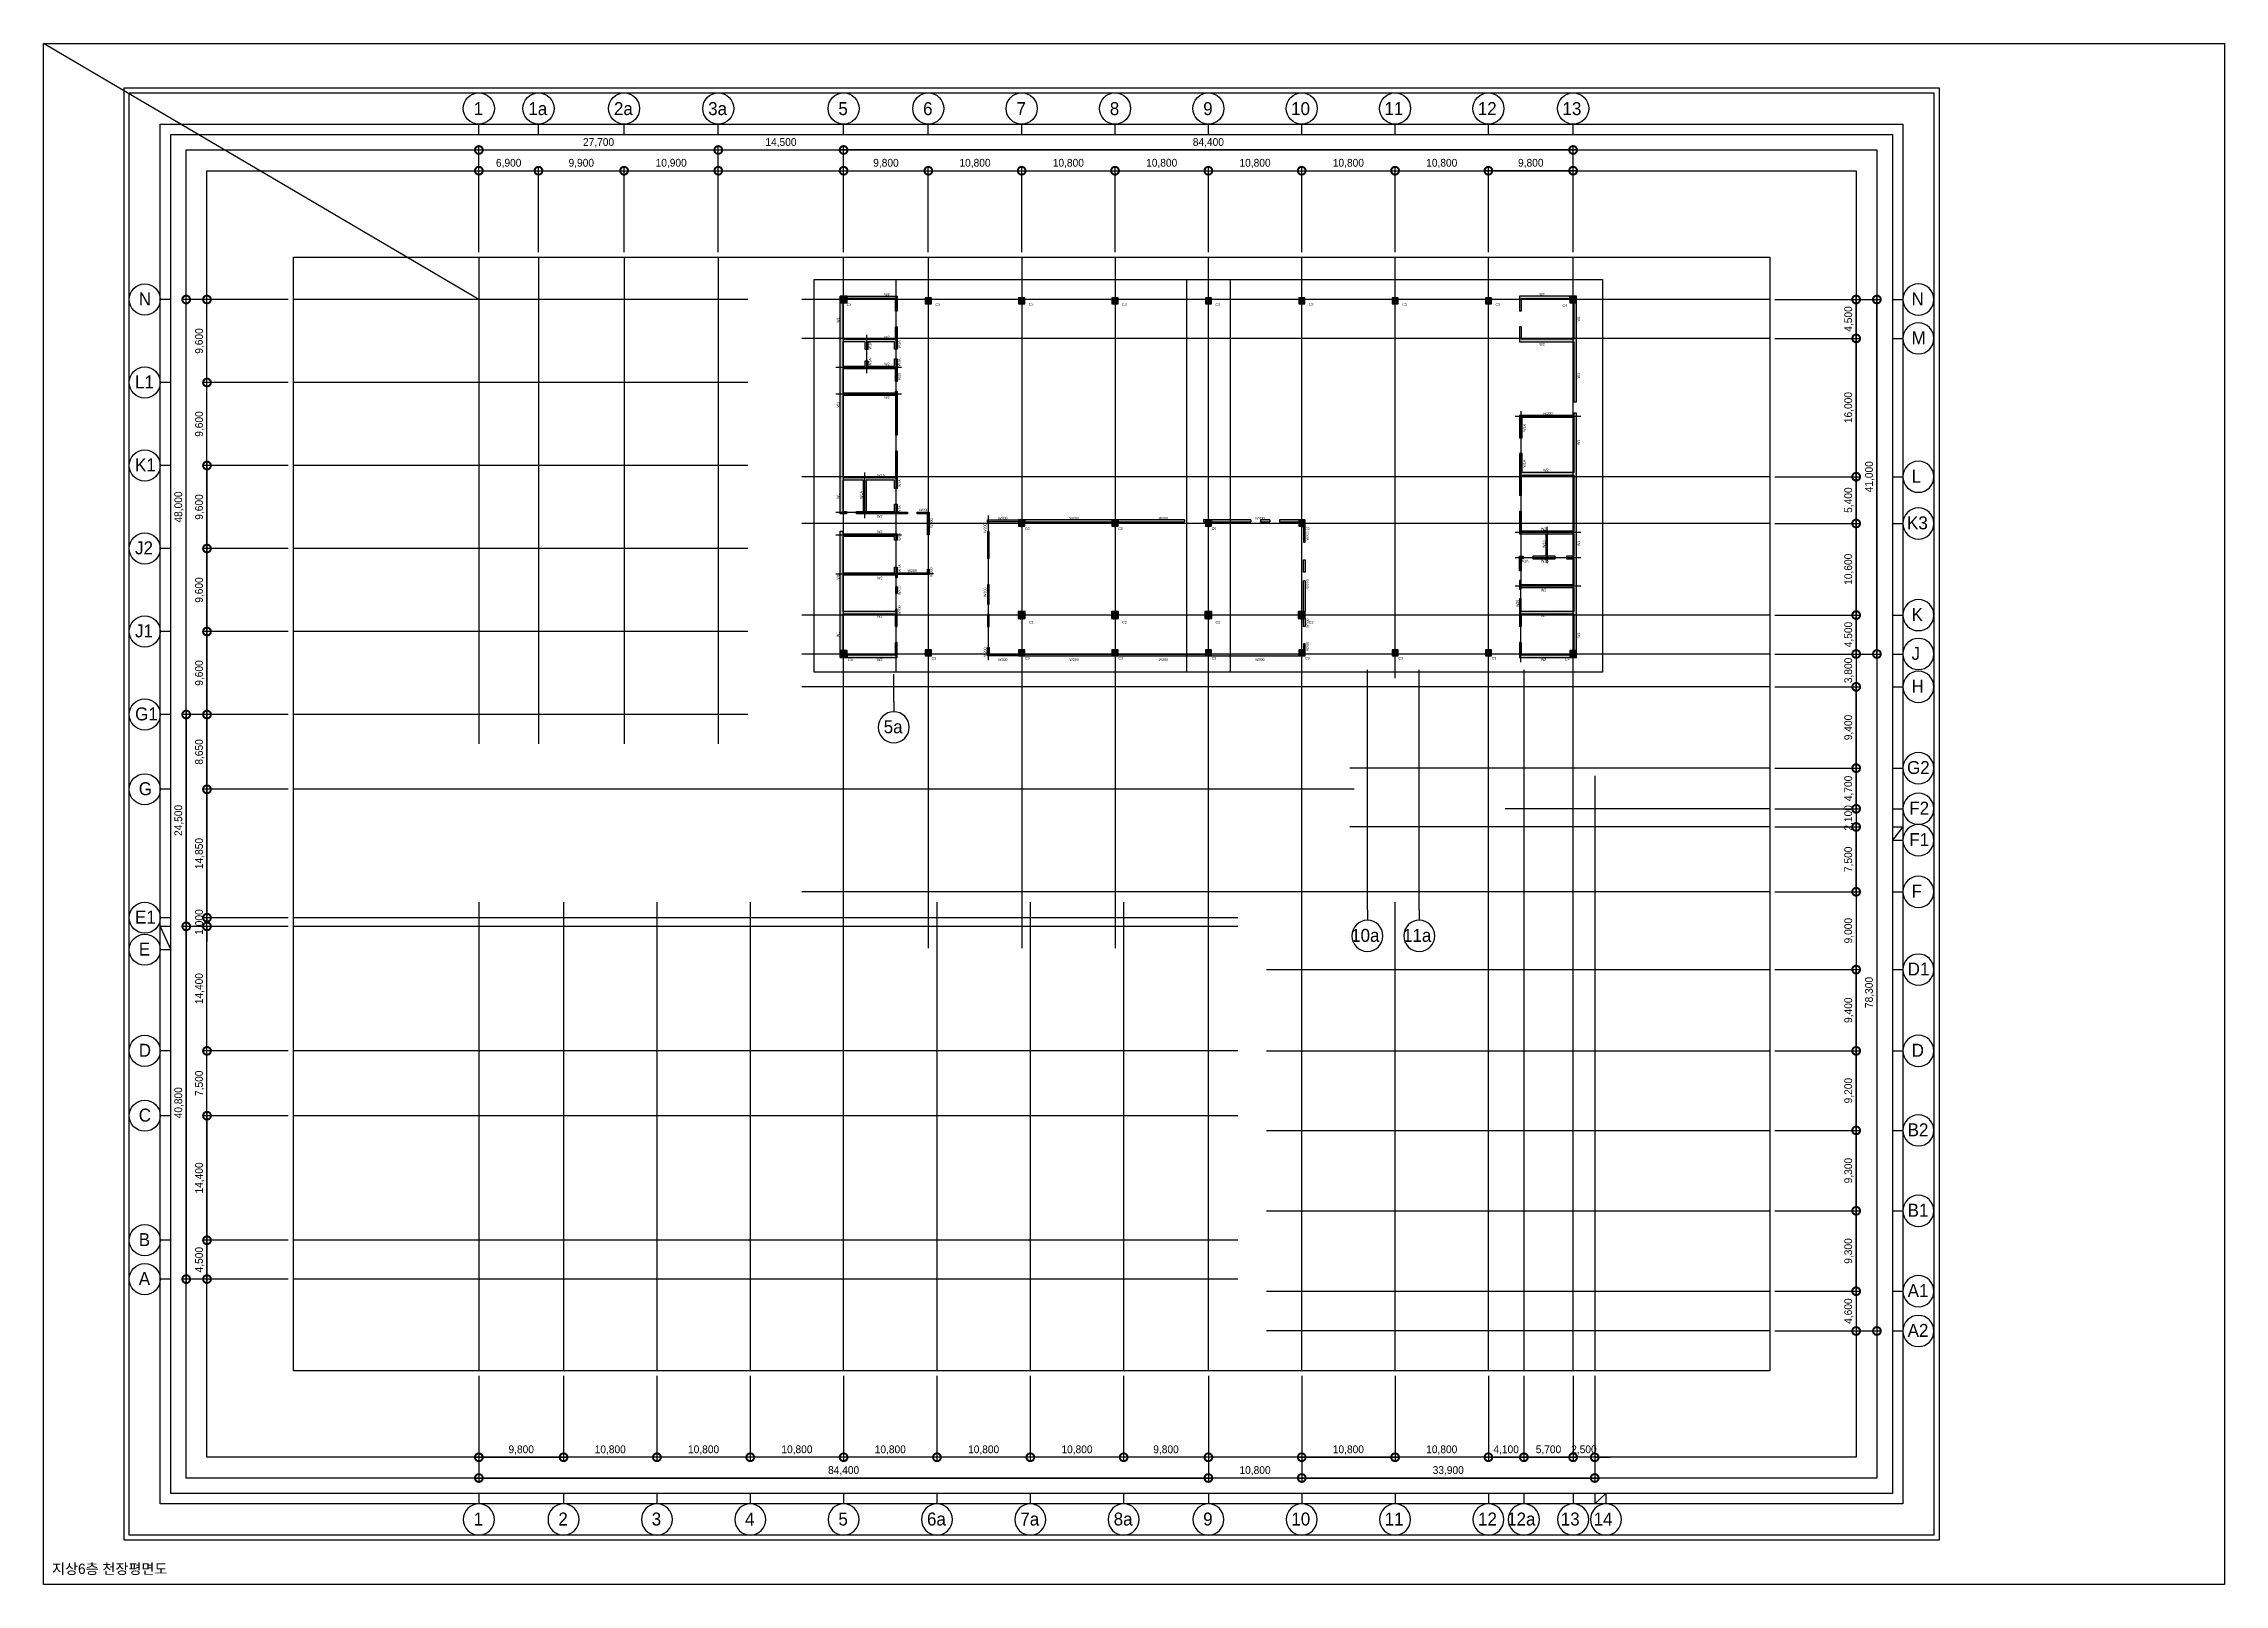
# Model space of a CAD drawing. Header units: millimetres. Extents: x 0 to 252300, y 0 to 178200.
import ezdxf
from ezdxf.enums import TextEntityAlignment as Align

# ---------------------------------------------------------------- set-up
doc = ezdxf.new("R2010")
doc.units = ezdxf.units.MM
doc.header["$LTSCALE"] = 300
for name, color, linetype in [('A-CEN', 1, 'Continuous'), ('A-CEN_axis', 12, 'Continuous'), ('A-COLUMN', 2, 'Continuous'), ('A-CON', 2, 'Continuous'), ('A-DIM', 7, 'Continuous'), ('A-SYM-BUB', 3, 'Continuous'), ('구조SOLID', 253, 'Continuous')]:
    doc.layers.add(name, color=color, linetype=linetype)
for name, color, linetype, plot in [('check1', 191, 'Continuous', False), ('NOPLOT', 191, 'Continuous', False), ('기둥부호', 171, 'Continuous', False)]:
    doc.layers.add(name, color=color, linetype=linetype, plot=plot)
doc.styles.add('Gdim', font='Dotum.ttf')
doc.dimstyles.new('Gdim300', dxfattribs={"dimscale": 300, "dimtxt": 3, "dimasz": 6, "dimexe": 1.5, "dimexo": 2, "dimgap": 1, "dimtad": 1, "dimdec": 0, "dimzin": 0, "dimdsep": 46, "dimlunit": 6, "dimtxsty": 'Gdim', "dimblk": 'DOTSMALL', "dimblk1": 'DOTSMALL', "dimblk2": 'DOTSMALL', "dimcen": 1.5, "dimdle": 1.5, "dimclrd": 1, "dimclre": 1, "dimclrt": 256, "dimazin": 0, "dimtfac": 1, "dimtdec": 0, "dimtix": 1, "dimtmove": 2, "dimatfit": 3, "dimldrblk": 'DOTSMALL', "dimfxl": 1, "dimtolj": 1, "dimtzin": 0, "dimlwd": -1, "dimlwe": -1, "dimarcsym": 0})

msp = doc.modelspace()

# ---------------------------------------------------------------- texts
at = {"layer": 'NOPLOT', "style": 'Gdim'}
msp.add_text('지상6층 천장평면도', height=1200, dxfattribs=at).set_placement((7650, 1815), align=Align.MIDDLE)
at = {"layer": '기둥부호', "linetype": 'ByBlock', "style": 'Gdim'}
for s, p in [('W2', (97255, 149065, 0)), ('W2', (173044, 149065, 0)), ('C4', (92939, 147845, 0)), ('C3', (103181, 147879, 0)), ('C3', (113981, 147879, 0)), ('C3', (124781, 147879, 0)), ('C3', (135581, 147879, 0)), ('C3', (146381, 147879, 0)), ('C3', (157181, 147879, 0)), ('C3', (167981, 147879, 0)), ('C4', (175727, 147729, 0)), ('W2', (97255, 144103, 0)), ('W2', (97255, 140992, 0)), ('W2', (173044, 143283, 0)), ('W2', (97255, 137125, 0)), ('W2', (173487, 128732, 0)), ('W1A', (96429, 128083, 0)), ('W2', (96429, 123387, 0)), ('W200', (101295, 124127, 0)), ('W2', (96429, 121615, 0)), ('W200', (110430, 123166, 0)), ('C6', (113537, 121965, 0)), ('W200', (118675, 123166, 0)), ('C6', (124337, 121965, 0)), ('W200', (129011, 123166, 0)), ('C6', (135137, 121965, 0)), ('W200', (140169, 123166, 0)), ('C6', (145937, 121965, 0)), ('W2', (173227, 121918, 0)), ('W2', (96429, 116257, 0)), ('W200', (99951, 117091, 0)), ('W1A', (170896, 118220, 0)), ('W1A', (173227, 118220, 0)), ('W2', (173227, 114859, 0)), ('W2', (96429, 111809, 0)), ('C2', (113981, 111129, 0)), ('C2', (124781, 111129, 0)), ('C2', (135581, 111129, 0)), ('C2', (146381, 111129, 0)), ('W2', (173227, 111868, 0)), ('C4', (93082, 106783, 0)), ('W2', (96429, 106809, 0)), ('C3', (102737, 106965, 0)), ('C3', (102737, 106965, 0)), ('W200', (110430, 106809, 0)), ('C3', (113537, 106965, 0)), ('W200', (118675, 106809, 0)), ('C3', (124337, 106965, 0)), ('W200', (129011, 106809, 0)), ('C3', (135137, 106965, 0)), ('W200', (140169, 106809, 0)), ('C3', (145937, 106965, 0)), ('C3', (156737, 106965, 0)), ('C3', (156737, 106965, 0)), ('C3', (167537, 106965, 0)), ('W2', (173227, 106809, 0)), ('C4', (176018, 106841, 0))]:
    msp.add_text(s, height=300, dxfattribs=at).set_placement(p)
for s, p in [('W1', (92066, 145923, 0)), ('W1', (177746, 146067, 0)), ('W1A', (99137, 142966, 0)), ('W1A', (95762, 142845, 0)), ('W1A', (95762, 140906, 0)), ('W1A', (99137, 140868, 0)), ('W20', (99137, 139272, 0)), ('W1', (177746, 139481, 0)), ('W1', (92066, 136126, 0)), ('W1A', (171446, 133306, 0)), ('W1', (177746, 131776, 0)), ('W1A', (171446, 129173, 0)), ('W1A', (94766, 125558, 0)), ('W1A', (99171, 126906, 0)), ('W1', (92066, 125558, 0)), ('W1A', (99171, 123904, 0)), ('W1A', (99171, 120708, 0)), ('W200', (102866, 122207, 0)), ('W200', (109069, 121623, 0)), ('W200', (146375, 120748, 0)), ('W20', (173735, 119864, 0)), ('W1', (177746, 120081, 0)), ('W1', (92066, 116216, 0)), ('W1A', (99171, 117070, 0)), ('W200', (102866, 116535, 0)), ('W200', (146375, 115164, 0)), ('W200', (99171, 114426, 0)), ('W200', (109069, 114197, 0)), ('W20', (170687, 113034, 0)), ('W200', (99171, 112123, 0)), ('W200', (146375, 110625, 0)), ('W1', (92066, 109559, 0)), ('W200', (146375, 107939, 0)), ('W1', (177746, 109478, 0)), ('W200', (109069, 107287, 0))]:
    msp.add_text(s, height=300, rotation=90, dxfattribs=at).set_placement(p)
at = {"layer": '기둥부호', "color": 1, "linetype": 'ByBlock', "style": 'Gdim'}
msp.add_text('W200', height=300, dxfattribs=at).set_placement((173487, 135275, 0))

# ---------------------------------------------------------------- blocks, each defined once
blk = doc.blocks.new('A$Cd589e0f6')
at = {"layer": 'NOPLOT'}
for points in [[(9900, -5700), (218700, -5700), (218700, -172500), (9900, -172500)], [(13500, -9300), (215100, -9300), (215100, -168900), (13500, -168900)], [(14700, -10500), (213900, -10500), (213900, -167700), (14700, -167700)], [(16500, -12300), (212100, -12300), (212100, -165900), (16500, -165900)], [(18900, -14700), (209700, -14700), (209700, -163500), (18900, -163500)], [(28900, -24700), (199700, -24700), (199700, -153500), (28900, -153500)]]:
    blk.add_lwpolyline(points, close=True, dxfattribs=at)
blk = doc.blocks.new('_DotSmall')
at = {"color": 0, "linetype": 'ByBlock', "const_width": 0.5}
blk.add_lwpolyline([(-0.0625, 0, 1), (0.0625, 0, 1)], format="xyb", close=True, dxfattribs=at)
blk = doc.blocks.new('*D379')
at = {"layer": 'A-DIM', "color": 1, "transparency": 16777216}
for p, q in [((106000, -124505), (106000, -134355)), ((116800, -124505), (116800, -134355)), ((117250, -133905), (105550, -133905))]:
    blk.add_line(p, q, dxfattribs=at)
at = {"layer": 'Defpoints', "color": 0, "transparency": 16777216}
for p in [(106000, -123905), (116800, -123905), (106000, -133905)]:
    blk.add_point(p, dxfattribs=at)
at = {"layer": 'A-DIM', "color": 1, "transparency": 16777216, "xscale": 1800, "yscale": 1800, "zscale": 1800, "rotation": 180}
blk.add_blockref('_DotSmall', (106000, -133905), dxfattribs=at)
at = {"layer": 'A-DIM', "color": 1, "transparency": 16777216, "xscale": 1800, "yscale": 1800, "zscale": 1800}
blk.add_blockref('_DotSmall', (116800, -133905), dxfattribs=at)
at = {"layer": 'A-DIM', "color": 3, "transparency": 16777216, "insert": (111400, -133068), "char_height": 900, "attachment_point": 5, "style": 'Gdim'}
blk.add_mtext('\\A1;10,800', dxfattribs=at)
blk = doc.blocks.new('*D380')
at = {"layer": 'A-DIM', "color": 1, "transparency": 16777216}
for p, q in [((149946, -77500), (159796, -77500)), ((159346, -87350), (159346, -77050)), ((149946, -86900), (159796, -86900))]:
    blk.add_line(p, q, dxfattribs=at)
at = {"layer": 'Defpoints', "color": 0, "transparency": 16777216}
for p in [(149346, -77500), (159346, -77500), (149346, -86900)]:
    blk.add_point(p, dxfattribs=at)
at = {"layer": 'A-DIM', "color": 1, "transparency": 16777216, "xscale": 1800, "yscale": 1800, "zscale": 1800}
for p, rotation in [((159346, -77500), 90), ((159346, -86900), 270)]:
    blk.add_blockref('_DotSmall', p, dxfattribs=dict(at, rotation=rotation))
at = {"layer": 'A-DIM', "color": 3, "transparency": 16777216, "insert": (158509, -82200), "char_height": 900, "attachment_point": 5, "rotation": 90, "style": 'Gdim'}
blk.add_mtext('\\A1;9,400', dxfattribs=at)
blk = doc.blocks.new('*D381')
at = {"layer": 'A-DIM', "color": 1, "transparency": 16777216}
for p, q in [((159346, -68950), (159346, -60550)), ((149946, -61000), (159796, -61000)), ((149946, -68500), (159796, -68500))]:
    blk.add_line(p, q, dxfattribs=at)
at = {"layer": 'Defpoints', "color": 0, "transparency": 16777216}
for p in [(149346, -61000), (159346, -61000), (149346, -68500)]:
    blk.add_point(p, dxfattribs=at)
at = {"layer": 'A-DIM', "color": 1, "transparency": 16777216, "xscale": 1800, "yscale": 1800, "zscale": 1800}
for p, rotation in [((159346, -61000), 90), ((159346, -68500), 270)]:
    blk.add_blockref('_DotSmall', p, dxfattribs=dict(at, rotation=rotation))
at = {"layer": 'A-DIM', "color": 3, "transparency": 16777216, "insert": (158509, -64750), "char_height": 900, "attachment_point": 5, "rotation": 90, "style": 'Gdim'}
blk.add_mtext('\\A1;7,500', dxfattribs=at)
blk = doc.blocks.new('*D382')
at = {"layer": 'A-DIM', "color": 1, "transparency": 16777216}
for p, q in [((149946, -44800), (159796, -44800)), ((159346, -54650), (159346, -44350)), ((149946, -54200), (159796, -54200))]:
    blk.add_line(p, q, dxfattribs=at)
at = {"layer": 'Defpoints', "color": 0, "transparency": 16777216}
for p in [(149346, -44800), (159346, -44800), (149346, -54200)]:
    blk.add_point(p, dxfattribs=at)
at = {"layer": 'A-DIM', "color": 1, "transparency": 16777216, "xscale": 1800, "yscale": 1800, "zscale": 1800}
for p, rotation in [((159346, -44800), 90), ((159346, -54200), 270)]:
    blk.add_blockref('_DotSmall', p, dxfattribs=dict(at, rotation=rotation))
at = {"layer": 'A-DIM', "color": 3, "transparency": 16777216, "insert": (158509, -49500), "char_height": 900, "attachment_point": 5, "rotation": 90, "style": 'Gdim'}
blk.add_mtext('\\A1;9,400', dxfattribs=at)
blk = doc.blocks.new('*D383')
at = {"layer": 'A-DIM', "color": 1, "transparency": 16777216}
for p, q in [((159346, -68050), (159346, -77950)), ((149946, -68500), (159796, -68500)), ((149946, -77500), (159796, -77500))]:
    blk.add_line(p, q, dxfattribs=at)
at = {"layer": 'Defpoints', "color": 0, "transparency": 16777216}
for p in [(149346, -68500), (149346, -77500), (159346, -77500)]:
    blk.add_point(p, dxfattribs=at)
at = {"layer": 'A-DIM', "color": 1, "transparency": 16777216, "xscale": 1800, "yscale": 1800, "zscale": 1800}
for p, rotation in [((159346, -68500), 90), ((159346, -77500), 270)]:
    blk.add_blockref('_DotSmall', p, dxfattribs=dict(at, rotation=rotation))
at = {"layer": 'A-DIM', "color": 3, "transparency": 16777216, "insert": (158509, -73000), "char_height": 900, "attachment_point": 5, "rotation": 90, "style": 'Gdim'}
blk.add_mtext('\\A1;9,000', dxfattribs=at)
blk = doc.blocks.new('*D384')
at = {"layer": 'A-DIM', "color": 1, "transparency": 16777216}
for p, q in [((53000, -124505), (53000, -134355)), ((63800, -124505), (63800, -134355)), ((64250, -133905), (52550, -133905))]:
    blk.add_line(p, q, dxfattribs=at)
at = {"layer": 'Defpoints', "color": 0, "transparency": 16777216}
for p in [(53000, -123905), (63800, -123905), (53000, -133905)]:
    blk.add_point(p, dxfattribs=at)
at = {"layer": 'A-DIM', "color": 1, "transparency": 16777216, "xscale": 1800, "yscale": 1800, "zscale": 1800, "rotation": 180}
blk.add_blockref('_DotSmall', (53000, -133905), dxfattribs=at)
at = {"layer": 'A-DIM', "color": 1, "transparency": 16777216, "xscale": 1800, "yscale": 1800, "zscale": 1800}
blk.add_blockref('_DotSmall', (63800, -133905), dxfattribs=at)
at = {"layer": 'A-DIM', "color": 3, "transparency": 16777216, "insert": (58400, -133068), "char_height": 900, "attachment_point": 5, "style": 'Gdim'}
blk.add_mtext('\\A1;10,800', dxfattribs=at)
blk = doc.blocks.new('*D385')
at = {"layer": 'A-DIM', "color": 1, "transparency": 16777216}
for p, q in [((63800, -124505), (63800, -134355)), ((74600, -124505), (74600, -134355)), ((75050, -133905), (63350, -133905))]:
    blk.add_line(p, q, dxfattribs=at)
at = {"layer": 'Defpoints', "color": 0, "transparency": 16777216}
for p in [(63800, -123905), (74600, -123905), (63800, -133905)]:
    blk.add_point(p, dxfattribs=at)
at = {"layer": 'A-DIM', "color": 1, "transparency": 16777216, "xscale": 1800, "yscale": 1800, "zscale": 1800, "rotation": 180}
blk.add_blockref('_DotSmall', (63800, -133905), dxfattribs=at)
at = {"layer": 'A-DIM', "color": 1, "transparency": 16777216, "xscale": 1800, "yscale": 1800, "zscale": 1800}
blk.add_blockref('_DotSmall', (74600, -133905), dxfattribs=at)
at = {"layer": 'A-DIM', "color": 3, "transparency": 16777216, "insert": (69200, -133068), "char_height": 900, "attachment_point": 5, "style": 'Gdim'}
blk.add_mtext('\\A1;10,800', dxfattribs=at)
blk = doc.blocks.new('*D386')
at = {"layer": 'A-DIM', "color": 1, "transparency": 16777216}
for p, q in [((74600, -124505), (74600, -134355)), ((84400, -124505), (84400, -134355)), ((84850, -133905), (74150, -133905))]:
    blk.add_line(p, q, dxfattribs=at)
at = {"layer": 'Defpoints', "color": 0, "transparency": 16777216}
for p in [(74600, -123905), (84400, -123905), (74600, -133905)]:
    blk.add_point(p, dxfattribs=at)
at = {"layer": 'A-DIM', "color": 1, "transparency": 16777216, "xscale": 1800, "yscale": 1800, "zscale": 1800, "rotation": 180}
blk.add_blockref('_DotSmall', (74600, -133905), dxfattribs=at)
at = {"layer": 'A-DIM', "color": 1, "transparency": 16777216, "xscale": 1800, "yscale": 1800, "zscale": 1800}
blk.add_blockref('_DotSmall', (84400, -133905), dxfattribs=at)
at = {"layer": 'A-DIM', "color": 3, "transparency": 16777216, "insert": (79500, -133068), "char_height": 900, "attachment_point": 5, "style": 'Gdim'}
blk.add_mtext('\\A1;9,800', dxfattribs=at)
blk = doc.blocks.new('*D387')
at = {"layer": 'A-DIM', "color": 1, "transparency": 16777216}
for p, q in [((42200, -124505), (42200, -134355)), ((53000, -124505), (53000, -134355)), ((53450, -133905), (41750, -133905))]:
    blk.add_line(p, q, dxfattribs=at)
at = {"layer": 'Defpoints', "color": 0, "transparency": 16777216}
for p in [(42200, -123905), (53000, -123905), (42200, -133905)]:
    blk.add_point(p, dxfattribs=at)
at = {"layer": 'A-DIM', "color": 1, "transparency": 16777216, "xscale": 1800, "yscale": 1800, "zscale": 1800, "rotation": 180}
blk.add_blockref('_DotSmall', (42200, -133905), dxfattribs=at)
at = {"layer": 'A-DIM', "color": 1, "transparency": 16777216, "xscale": 1800, "yscale": 1800, "zscale": 1800}
blk.add_blockref('_DotSmall', (53000, -133905), dxfattribs=at)
at = {"layer": 'A-DIM', "color": 3, "transparency": 16777216, "insert": (47600, -133068), "char_height": 900, "attachment_point": 5, "style": 'Gdim'}
blk.add_mtext('\\A1;10,800', dxfattribs=at)
blk = doc.blocks.new('*D388')
at = {"layer": 'A-DIM', "color": 1, "transparency": 16777216}
for p, q in [((9800, -124505), (9800, -134355)), ((20600, -124505), (20600, -134355)), ((21050, -133905), (9350, -133905))]:
    blk.add_line(p, q, dxfattribs=at)
at = {"layer": 'Defpoints', "color": 0, "transparency": 16777216}
for p in [(9800, -123905), (20600, -123905), (9800, -133905)]:
    blk.add_point(p, dxfattribs=at)
at = {"layer": 'A-DIM', "color": 1, "transparency": 16777216, "xscale": 1800, "yscale": 1800, "zscale": 1800, "rotation": 180}
blk.add_blockref('_DotSmall', (9800, -133905), dxfattribs=at)
at = {"layer": 'A-DIM', "color": 1, "transparency": 16777216, "xscale": 1800, "yscale": 1800, "zscale": 1800}
blk.add_blockref('_DotSmall', (20600, -133905), dxfattribs=at)
at = {"layer": 'A-DIM', "color": 3, "transparency": 16777216, "insert": (15200, -133068), "char_height": 900, "attachment_point": 5, "style": 'Gdim'}
blk.add_mtext('\\A1;10,800', dxfattribs=at)
blk = doc.blocks.new('*D389')
at = {"layer": 'A-DIM', "color": 1, "transparency": 16777216}
for p, q in [((0, -124505), (0, -134355)), ((9800, -124505), (9800, -134355)), ((-450, -133905), (10250, -133905))]:
    blk.add_line(p, q, dxfattribs=at)
at = {"layer": 'Defpoints', "color": 0, "transparency": 16777216}
for p in [(0, -123905), (9800, -123905), (9800, -133905)]:
    blk.add_point(p, dxfattribs=at)
at = {"layer": 'A-DIM', "color": 1, "transparency": 16777216, "xscale": 1800, "yscale": 1800, "zscale": 1800, "rotation": 180}
blk.add_blockref('_DotSmall', (0, -133905), dxfattribs=at)
at = {"layer": 'A-DIM', "color": 1, "transparency": 16777216, "xscale": 1800, "yscale": 1800, "zscale": 1800}
blk.add_blockref('_DotSmall', (9800, -133905), dxfattribs=at)
at = {"layer": 'A-DIM', "color": 3, "transparency": 16777216, "insert": (4900, -133068), "char_height": 900, "attachment_point": 5, "style": 'Gdim'}
blk.add_mtext('\\A1;9,800', dxfattribs=at)
blk = doc.blocks.new('*D390')
at = {"layer": 'A-DIM', "color": 1, "transparency": 16777216}
for p, q in [((0, -124505), (0, -136755)), ((84400, -124505), (84400, -136755)), ((-450, -136305), (84850, -136305))]:
    blk.add_line(p, q, dxfattribs=at)
at = {"layer": 'Defpoints', "color": 0, "transparency": 16777216}
for p in [(0, -123905), (84400, -123905), (84400, -136305)]:
    blk.add_point(p, dxfattribs=at)
at = {"layer": 'A-DIM', "color": 1, "transparency": 16777216, "xscale": 1800, "yscale": 1800, "zscale": 1800, "rotation": 180}
blk.add_blockref('_DotSmall', (0, -136305), dxfattribs=at)
at = {"layer": 'A-DIM', "color": 1, "transparency": 16777216, "xscale": 1800, "yscale": 1800, "zscale": 1800}
blk.add_blockref('_DotSmall', (84400, -136305), dxfattribs=at)
at = {"layer": 'A-DIM', "color": 3, "transparency": 16777216, "insert": (42200, -135468), "char_height": 900, "attachment_point": 5, "style": 'Gdim'}
blk.add_mtext('\\A1;84,400', dxfattribs=at)
blk = doc.blocks.new('*D391')
at = {"layer": 'A-DIM', "color": 1, "transparency": 16777216}
for p, q in [((20600, -124505), (20600, -134355)), ((31400, -124505), (31400, -134355)), ((31850, -133905), (20150, -133905))]:
    blk.add_line(p, q, dxfattribs=at)
at = {"layer": 'Defpoints', "color": 0, "transparency": 16777216}
for p in [(20600, -123905), (31400, -123905), (20600, -133905)]:
    blk.add_point(p, dxfattribs=at)
at = {"layer": 'A-DIM', "color": 1, "transparency": 16777216, "xscale": 1800, "yscale": 1800, "zscale": 1800, "rotation": 180}
blk.add_blockref('_DotSmall', (20600, -133905), dxfattribs=at)
at = {"layer": 'A-DIM', "color": 1, "transparency": 16777216, "xscale": 1800, "yscale": 1800, "zscale": 1800}
blk.add_blockref('_DotSmall', (31400, -133905), dxfattribs=at)
at = {"layer": 'A-DIM', "color": 3, "transparency": 16777216, "insert": (26000, -133068), "char_height": 900, "attachment_point": 5, "style": 'Gdim'}
blk.add_mtext('\\A1;10,800', dxfattribs=at)
blk = doc.blocks.new('*D392')
at = {"layer": 'A-DIM', "color": 1, "transparency": 16777216}
for p, q in [((31400, -124505), (31400, -134355)), ((42200, -124505), (42200, -134355)), ((42650, -133905), (30950, -133905))]:
    blk.add_line(p, q, dxfattribs=at)
at = {"layer": 'Defpoints', "color": 0, "transparency": 16777216}
for p in [(31400, -123905), (42200, -123905), (31400, -133905)]:
    blk.add_point(p, dxfattribs=at)
at = {"layer": 'A-DIM', "color": 1, "transparency": 16777216, "xscale": 1800, "yscale": 1800, "zscale": 1800, "rotation": 180}
blk.add_blockref('_DotSmall', (31400, -133905), dxfattribs=at)
at = {"layer": 'A-DIM', "color": 1, "transparency": 16777216, "xscale": 1800, "yscale": 1800, "zscale": 1800}
blk.add_blockref('_DotSmall', (42200, -133905), dxfattribs=at)
at = {"layer": 'A-DIM', "color": 3, "transparency": 16777216, "insert": (36800, -133068), "char_height": 900, "attachment_point": 5, "style": 'Gdim'}
blk.add_mtext('\\A1;10,800', dxfattribs=at)
blk = doc.blocks.new('*D393')
at = {"layer": 'A-DIM', "color": 1, "transparency": 16777216}
for p, q in [((95200, -124505), (95200, -134355)), ((106000, -124505), (106000, -134355)), ((94750, -133905), (106450, -133905))]:
    blk.add_line(p, q, dxfattribs=at)
at = {"layer": 'Defpoints', "color": 0, "transparency": 16777216}
for p in [(95200, -123905), (106000, -123905), (106000, -133905)]:
    blk.add_point(p, dxfattribs=at)
at = {"layer": 'A-DIM', "color": 1, "transparency": 16777216, "xscale": 1800, "yscale": 1800, "zscale": 1800, "rotation": 180}
blk.add_blockref('_DotSmall', (95200, -133905), dxfattribs=at)
at = {"layer": 'A-DIM', "color": 1, "transparency": 16777216, "xscale": 1800, "yscale": 1800, "zscale": 1800}
blk.add_blockref('_DotSmall', (106000, -133905), dxfattribs=at)
at = {"layer": 'A-DIM', "color": 3, "transparency": 16777216, "insert": (100600, -133068), "char_height": 900, "attachment_point": 5, "style": 'Gdim'}
blk.add_mtext('\\A1;10,800', dxfattribs=at)
blk = doc.blocks.new('*D394')
at = {"layer": 'A-DIM', "color": 1, "transparency": 16777216}
for p, q in [((95200, -124505), (95200, -136755)), ((129100, -124505), (129100, -136755)), ((94750, -136305), (129550, -136305))]:
    blk.add_line(p, q, dxfattribs=at)
at = {"layer": 'Defpoints', "color": 0, "transparency": 16777216}
for p in [(95200, -123905), (129100, -123905), (129100, -136305)]:
    blk.add_point(p, dxfattribs=at)
at = {"layer": 'A-DIM', "color": 1, "transparency": 16777216, "xscale": 1800, "yscale": 1800, "zscale": 1800, "rotation": 180}
blk.add_blockref('_DotSmall', (95200, -136305), dxfattribs=at)
at = {"layer": 'A-DIM', "color": 1, "transparency": 16777216, "xscale": 1800, "yscale": 1800, "zscale": 1800}
blk.add_blockref('_DotSmall', (129100, -136305), dxfattribs=at)
at = {"layer": 'A-DIM', "color": 3, "transparency": 16777216, "insert": (112150, -135468), "char_height": 900, "attachment_point": 5, "style": 'Gdim'}
blk.add_mtext('\\A1;33,900', dxfattribs=at)
blk = doc.blocks.new('*D395')
at = {"layer": 'A-DIM', "color": 1, "transparency": 16777216}
for p, q in [((84400, -124505), (84400, -136755)), ((95200, -124505), (95200, -136755)), ((95650, -136305), (83950, -136305))]:
    blk.add_line(p, q, dxfattribs=at)
at = {"layer": 'Defpoints', "color": 0, "transparency": 16777216}
for p in [(84400, -123905), (95200, -123905), (84400, -136305)]:
    blk.add_point(p, dxfattribs=at)
at = {"layer": 'A-DIM', "color": 1, "transparency": 16777216, "xscale": 1800, "yscale": 1800, "zscale": 1800, "rotation": 180}
blk.add_blockref('_DotSmall', (84400, -136305), dxfattribs=at)
at = {"layer": 'A-DIM', "color": 1, "transparency": 16777216, "xscale": 1800, "yscale": 1800, "zscale": 1800}
blk.add_blockref('_DotSmall', (95200, -136305), dxfattribs=at)
at = {"layer": 'A-DIM', "color": 3, "transparency": 16777216, "insert": (89800, -135468), "char_height": 900, "attachment_point": 5, "style": 'Gdim'}
blk.add_mtext('\\A1;10,800', dxfattribs=at)
blk = doc.blocks.new('*D396')
at = {"layer": 'A-DIM', "color": 1, "transparency": 16777216}
for p, q in [((116800, -124505), (116800, -134355)), ((120900, -124505), (120900, -134355)), ((116350, -133905), (121350, -133905))]:
    blk.add_line(p, q, dxfattribs=at)
at = {"layer": 'Defpoints', "color": 0, "transparency": 16777216}
for p in [(116800, -123905), (120900, -123905), (120900, -133905)]:
    blk.add_point(p, dxfattribs=at)
at = {"layer": 'A-DIM', "color": 1, "transparency": 16777216, "xscale": 1800, "yscale": 1800, "zscale": 1800, "rotation": 180}
blk.add_blockref('_DotSmall', (116800, -133905), dxfattribs=at)
at = {"layer": 'A-DIM', "color": 1, "transparency": 16777216, "xscale": 1800, "yscale": 1800, "zscale": 1800}
blk.add_blockref('_DotSmall', (120900, -133905), dxfattribs=at)
at = {"layer": 'A-DIM', "color": 3, "transparency": 16777216, "insert": (118850, -133068), "char_height": 900, "attachment_point": 5, "style": 'Gdim'}
blk.add_mtext('\\A1;4,100', dxfattribs=at)
blk = doc.blocks.new('*D397')
at = {"layer": 'A-DIM', "color": 1, "transparency": 16777216}
for p, q in [((120900, -124505), (120900, -134355)), ((126600, -124505), (126600, -134355)), ((120450, -133905), (127050, -133905))]:
    blk.add_line(p, q, dxfattribs=at)
at = {"layer": 'Defpoints', "color": 0, "transparency": 16777216}
for p in [(120900, -123905), (126600, -123905), (126600, -133905)]:
    blk.add_point(p, dxfattribs=at)
at = {"layer": 'A-DIM', "color": 1, "transparency": 16777216, "xscale": 1800, "yscale": 1800, "zscale": 1800, "rotation": 180}
blk.add_blockref('_DotSmall', (120900, -133905), dxfattribs=at)
at = {"layer": 'A-DIM', "color": 1, "transparency": 16777216, "xscale": 1800, "yscale": 1800, "zscale": 1800}
blk.add_blockref('_DotSmall', (126600, -133905), dxfattribs=at)
at = {"layer": 'A-DIM', "color": 3, "transparency": 16777216, "insert": (123750, -133068), "char_height": 900, "attachment_point": 5, "style": 'Gdim'}
blk.add_mtext('\\A1;5,700', dxfattribs=at)
blk = doc.blocks.new('*D398')
at = {"layer": 'A-DIM', "color": 1, "transparency": 16777216}
for p, q in [((126600, -124505), (126600, -134355)), ((129100, -124505), (129100, -134355)), ((126600, -133905), (124800, -133905)), ((129100, -133905), (126600, -133905)), ((129100, -133905), (130900, -133905))]:
    blk.add_line(p, q, dxfattribs=at)
at = {"layer": 'Defpoints', "color": 0, "transparency": 16777216}
for p in [(126600, -123905), (129100, -123905), (126600, -133905)]:
    blk.add_point(p, dxfattribs=at)
at = {"layer": 'A-DIM', "color": 1, "transparency": 16777216, "xscale": 1800, "yscale": 1800, "zscale": 1800}
blk.add_blockref('_DotSmall', (126600, -133905), dxfattribs=at)
at = {"layer": 'A-DIM', "color": 1, "transparency": 16777216, "xscale": 1800, "yscale": 1800, "zscale": 1800, "rotation": 180}
blk.add_blockref('_DotSmall', (129100, -133905), dxfattribs=at)
at = {"layer": 'A-DIM', "color": 3, "transparency": 16777216, "insert": (127850, -133068), "char_height": 900, "attachment_point": 5, "style": 'Gdim'}
blk.add_mtext('\\A1;2,500', dxfattribs=at)
blk = doc.blocks.new('*D399')
at = {"layer": 'A-DIM', "color": 1, "transparency": 16777216}
for p, q in [((149946, -114700), (159794, -114700)), ((159344, -114250), (159344, -119750)), ((149945, -119300), (159794, -119300))]:
    blk.add_line(p, q, dxfattribs=at)
at = {"layer": 'Defpoints', "color": 0, "transparency": 16777216}
for p in [(149346, -114700), (149345, -119300), (159344, -119300)]:
    blk.add_point(p, dxfattribs=at)
at = {"layer": 'A-DIM', "color": 1, "transparency": 16777216, "xscale": 1800, "yscale": 1800, "zscale": 1800}
for p, rotation in [((159344, -114700), 90), ((159344, -119300), 270)]:
    blk.add_blockref('_DotSmall', p, dxfattribs=dict(at, rotation=rotation))
at = {"layer": 'A-DIM', "color": 3, "transparency": 16777216, "insert": (158507, -117000), "char_height": 900, "attachment_point": 5, "rotation": 90, "style": 'Gdim'}
blk.add_mtext('\\A1;4,600', dxfattribs=at)
blk = doc.blocks.new('*D341')
at = {"layer": 'A-DIM', "color": 1, "transparency": 16777216}
for p, q in [((159346, -58900), (159346, -57100)), ((149946, -58900), (159796, -58900)), ((159346, -58900), (159346, -61000)), ((149946, -61000), (159796, -61000)), ((159346, -61000), (159346, -62800))]:
    blk.add_line(p, q, dxfattribs=at)
at = {"layer": 'Defpoints', "color": 0, "transparency": 16777216}
for p in [(149346, -58900), (149346, -61000), (159346, -61000)]:
    blk.add_point(p, dxfattribs=at)
at = {"layer": 'A-DIM', "color": 1, "transparency": 16777216, "xscale": 1800, "yscale": 1800, "zscale": 1800}
for p, rotation in [((159346, -58900), 270), ((159346, -61000), 90)]:
    blk.add_blockref('_DotSmall', p, dxfattribs=dict(at, rotation=rotation))
at = {"layer": 'A-DIM', "color": 3, "transparency": 16777216, "insert": (158509, -59950), "char_height": 900, "attachment_point": 5, "rotation": 90, "style": 'Gdim'}
blk.add_mtext('\\A1;2,100', dxfattribs=at)
blk = doc.blocks.new('*D342')
at = {"layer": 'A-DIM', "color": 1, "transparency": 16777216}
for p, q in [((-33854, -48450), (-33854, 450)), ((-22054, 0), (-34304, 0)), ((-22054, -48000), (-34304, -48000))]:
    blk.add_line(p, q, dxfattribs=at)
at = {"layer": 'Defpoints', "color": 0, "transparency": 16777216}
for p in [(-33854, 0), (-21454, 0), (-21454, -48000)]:
    blk.add_point(p, dxfattribs=at)
at = {"layer": 'A-DIM', "color": 1, "transparency": 16777216, "xscale": 1800, "yscale": 1800, "zscale": 1800}
for p, rotation in [((-33854, 0), 90), ((-33854, -48000), 270)]:
    blk.add_blockref('_DotSmall', p, dxfattribs=dict(at, rotation=rotation))
at = {"layer": 'A-DIM', "color": 3, "transparency": 16777216, "insert": (-34691, -24000), "char_height": 900, "attachment_point": 5, "rotation": 90, "style": 'Gdim'}
blk.add_mtext('\\A1;48,000', dxfattribs=at)
blk = doc.blocks.new('*D343')
at = {"layer": 'A-DIM', "color": 1, "transparency": 16777216}
for p, q in [((-22054, -28800), (-31904, -28800)), ((-31454, -28350), (-31454, -38850)), ((-22054, -38400), (-31904, -38400))]:
    blk.add_line(p, q, dxfattribs=at)
at = {"layer": 'Defpoints', "color": 0, "transparency": 16777216}
for p in [(-21454, -28800), (-31454, -38400), (-21454, -38400)]:
    blk.add_point(p, dxfattribs=at)
at = {"layer": 'A-DIM', "color": 1, "transparency": 16777216, "xscale": 1800, "yscale": 1800, "zscale": 1800}
for p, rotation in [((-31454, -28800), 90), ((-31454, -38400), 270)]:
    blk.add_blockref('_DotSmall', p, dxfattribs=dict(at, rotation=rotation))
at = {"layer": 'A-DIM', "color": 3, "transparency": 16777216, "insert": (-32291, -33600), "char_height": 900, "attachment_point": 5, "rotation": 90, "style": 'Gdim'}
blk.add_mtext('\\A1;9,600', dxfattribs=at)
blk = doc.blocks.new('*D344')
at = {"layer": 'A-DIM', "color": 1, "transparency": 16777216}
for p, q in [((-22054, -38400), (-31904, -38400)), ((-31454, -37950), (-31454, -48450)), ((-22054, -48000), (-31904, -48000))]:
    blk.add_line(p, q, dxfattribs=at)
at = {"layer": 'Defpoints', "color": 0, "transparency": 16777216}
for p in [(-21454, -38400), (-31454, -48000), (-21454, -48000)]:
    blk.add_point(p, dxfattribs=at)
at = {"layer": 'A-DIM', "color": 1, "transparency": 16777216, "xscale": 1800, "yscale": 1800, "zscale": 1800}
for p, rotation in [((-31454, -38400), 90), ((-31454, -48000), 270)]:
    blk.add_blockref('_DotSmall', p, dxfattribs=dict(at, rotation=rotation))
at = {"layer": 'A-DIM', "color": 3, "transparency": 16777216, "insert": (-32291, -43200), "char_height": 900, "attachment_point": 5, "rotation": 90, "style": 'Gdim'}
blk.add_mtext('\\A1;9,600', dxfattribs=at)
blk = doc.blocks.new('*D345')
at = {"layer": 'A-DIM', "color": 1, "transparency": 16777216}
for p, q in [((-22054, -9600), (-31904, -9600)), ((-31454, -19650), (-31454, -9150)), ((-22054, -19200), (-31904, -19200))]:
    blk.add_line(p, q, dxfattribs=at)
at = {"layer": 'Defpoints', "color": 0, "transparency": 16777216}
for p in [(-31454, -9600), (-21454, -9600), (-21454, -19200)]:
    blk.add_point(p, dxfattribs=at)
at = {"layer": 'A-DIM', "color": 1, "transparency": 16777216, "xscale": 1800, "yscale": 1800, "zscale": 1800}
for p, rotation in [((-31454, -9600), 90), ((-31454, -19200), 270)]:
    blk.add_blockref('_DotSmall', p, dxfattribs=dict(at, rotation=rotation))
at = {"layer": 'A-DIM', "color": 3, "transparency": 16777216, "insert": (-32291, -14400), "char_height": 900, "attachment_point": 5, "rotation": 90, "style": 'Gdim'}
blk.add_mtext('\\A1;9,600', dxfattribs=at)
blk = doc.blocks.new('*D346')
at = {"layer": 'A-DIM', "color": 1, "transparency": 16777216}
for p, q in [((-31454, -10050), (-31454, 450)), ((-22054, 0), (-31904, 0)), ((-22054, -9600), (-31904, -9600))]:
    blk.add_line(p, q, dxfattribs=at)
at = {"layer": 'Defpoints', "color": 0, "transparency": 16777216}
for p in [(-31454, 0), (-21454, 0), (-21454, -9600)]:
    blk.add_point(p, dxfattribs=at)
at = {"layer": 'A-DIM', "color": 1, "transparency": 16777216, "xscale": 1800, "yscale": 1800, "zscale": 1800}
for p, rotation in [((-31454, 0), 90), ((-31454, -9600), 270)]:
    blk.add_blockref('_DotSmall', p, dxfattribs=dict(at, rotation=rotation))
at = {"layer": 'A-DIM', "color": 3, "transparency": 16777216, "insert": (-32291, -4800), "char_height": 900, "attachment_point": 5, "rotation": 90, "style": 'Gdim'}
blk.add_mtext('\\A1;9,600', dxfattribs=at)
blk = doc.blocks.new('*D347')
at = {"layer": 'A-DIM', "color": 1, "transparency": 16777216}
for p, q in [((-22054, -19200), (-31904, -19200)), ((-31454, -18750), (-31454, -29250)), ((-22054, -28800), (-31904, -28800))]:
    blk.add_line(p, q, dxfattribs=at)
at = {"layer": 'Defpoints', "color": 0, "transparency": 16777216}
for p in [(-21454, -19200), (-31454, -28800), (-21454, -28800)]:
    blk.add_point(p, dxfattribs=at)
at = {"layer": 'A-DIM', "color": 1, "transparency": 16777216, "xscale": 1800, "yscale": 1800, "zscale": 1800}
for p, rotation in [((-31454, -19200), 90), ((-31454, -28800), 270)]:
    blk.add_blockref('_DotSmall', p, dxfattribs=dict(at, rotation=rotation))
at = {"layer": 'A-DIM', "color": 3, "transparency": 16777216, "insert": (-32291, -24000), "char_height": 900, "attachment_point": 5, "rotation": 90, "style": 'Gdim'}
blk.add_mtext('\\A1;9,600', dxfattribs=at)
blk = doc.blocks.new('*D348')
at = {"layer": 'A-DIM', "color": 1, "transparency": 16777216}
for p, q in [((0, 5495), (0, 17745)), ((27700, 5495), (27700, 17745)), ((-450, 17295), (28150, 17295))]:
    blk.add_line(p, q, dxfattribs=at)
at = {"layer": 'Defpoints', "color": 0, "transparency": 16777216}
for p in [(27700, 17295), (0, 4895), (27700, 4895)]:
    blk.add_point(p, dxfattribs=at)
at = {"layer": 'A-DIM', "color": 1, "transparency": 16777216, "xscale": 1800, "yscale": 1800, "zscale": 1800, "rotation": 180}
blk.add_blockref('_DotSmall', (0, 17295), dxfattribs=at)
at = {"layer": 'A-DIM', "color": 1, "transparency": 16777216, "xscale": 1800, "yscale": 1800, "zscale": 1800}
blk.add_blockref('_DotSmall', (27700, 17295), dxfattribs=at)
at = {"layer": 'A-DIM', "color": 3, "transparency": 16777216, "insert": (13850, 18132), "char_height": 900, "attachment_point": 5, "style": 'Gdim'}
blk.add_mtext('\\A1;27,700', dxfattribs=at)
blk = doc.blocks.new('*D349')
at = {"layer": 'A-DIM', "color": 1, "transparency": 16777216}
for p, q in [((62800, 5495), (62800, 15345)), ((73600, 5495), (73600, 15345)), ((62350, 14895), (74050, 14895))]:
    blk.add_line(p, q, dxfattribs=at)
at = {"layer": 'Defpoints', "color": 0, "transparency": 16777216}
for p in [(73600, 14895), (62800, 4895), (73600, 4895)]:
    blk.add_point(p, dxfattribs=at)
at = {"layer": 'A-DIM', "color": 1, "transparency": 16777216, "xscale": 1800, "yscale": 1800, "zscale": 1800, "rotation": 180}
blk.add_blockref('_DotSmall', (62800, 14895), dxfattribs=at)
at = {"layer": 'A-DIM', "color": 1, "transparency": 16777216, "xscale": 1800, "yscale": 1800, "zscale": 1800}
blk.add_blockref('_DotSmall', (73600, 14895), dxfattribs=at)
at = {"layer": 'A-DIM', "color": 3, "transparency": 16777216, "insert": (68200, 15732), "char_height": 900, "attachment_point": 5, "style": 'Gdim'}
blk.add_mtext('\\A1;10,800', dxfattribs=at)
blk = doc.blocks.new('*D350')
at = {"layer": 'A-DIM', "color": 1, "transparency": 16777216}
for p, q in [((52000, 5495), (52000, 15345)), ((62800, 5495), (62800, 15345)), ((51550, 14895), (63250, 14895))]:
    blk.add_line(p, q, dxfattribs=at)
at = {"layer": 'Defpoints', "color": 0, "transparency": 16777216}
for p in [(62800, 14895), (52000, 4895), (62800, 4895)]:
    blk.add_point(p, dxfattribs=at)
at = {"layer": 'A-DIM', "color": 1, "transparency": 16777216, "xscale": 1800, "yscale": 1800, "zscale": 1800, "rotation": 180}
blk.add_blockref('_DotSmall', (52000, 14895), dxfattribs=at)
at = {"layer": 'A-DIM', "color": 1, "transparency": 16777216, "xscale": 1800, "yscale": 1800, "zscale": 1800}
blk.add_blockref('_DotSmall', (62800, 14895), dxfattribs=at)
at = {"layer": 'A-DIM', "color": 3, "transparency": 16777216, "insert": (57400, 15732), "char_height": 900, "attachment_point": 5, "style": 'Gdim'}
blk.add_mtext('\\A1;10,800', dxfattribs=at)
blk = doc.blocks.new('*D351')
at = {"layer": 'A-DIM', "color": 1, "transparency": 16777216}
for p, q in [((42200, 5495), (42200, 15345)), ((52000, 5495), (52000, 15345)), ((41750, 14895), (52450, 14895))]:
    blk.add_line(p, q, dxfattribs=at)
at = {"layer": 'Defpoints', "color": 0, "transparency": 16777216}
for p in [(52000, 14895), (42200, 4895), (52000, 4895)]:
    blk.add_point(p, dxfattribs=at)
at = {"layer": 'A-DIM', "color": 1, "transparency": 16777216, "xscale": 1800, "yscale": 1800, "zscale": 1800, "rotation": 180}
blk.add_blockref('_DotSmall', (42200, 14895), dxfattribs=at)
at = {"layer": 'A-DIM', "color": 1, "transparency": 16777216, "xscale": 1800, "yscale": 1800, "zscale": 1800}
blk.add_blockref('_DotSmall', (52000, 14895), dxfattribs=at)
at = {"layer": 'A-DIM', "color": 3, "transparency": 16777216, "insert": (47100, 15732), "char_height": 900, "attachment_point": 5, "style": 'Gdim'}
blk.add_mtext('\\A1;9,800', dxfattribs=at)
blk = doc.blocks.new('*D352')
at = {"layer": 'A-DIM', "color": 1, "transparency": 16777216}
for p, q in [((27700, 5495), (27700, 17745)), ((42200, 5495), (42200, 17745)), ((27250, 17295), (42650, 17295))]:
    blk.add_line(p, q, dxfattribs=at)
at = {"layer": 'Defpoints', "color": 0, "transparency": 16777216}
for p in [(42200, 17295), (27700, 4895), (42200, 4895)]:
    blk.add_point(p, dxfattribs=at)
at = {"layer": 'A-DIM', "color": 1, "transparency": 16777216, "xscale": 1800, "yscale": 1800, "zscale": 1800, "rotation": 180}
blk.add_blockref('_DotSmall', (27700, 17295), dxfattribs=at)
at = {"layer": 'A-DIM', "color": 1, "transparency": 16777216, "xscale": 1800, "yscale": 1800, "zscale": 1800}
blk.add_blockref('_DotSmall', (42200, 17295), dxfattribs=at)
at = {"layer": 'A-DIM', "color": 3, "transparency": 16777216, "insert": (34950, 18132), "char_height": 900, "attachment_point": 5, "style": 'Gdim'}
blk.add_mtext('\\A1;14,500', dxfattribs=at)
blk = doc.blocks.new('*D353')
at = {"layer": 'A-DIM', "color": 1, "transparency": 16777216}
for p, q in [((16800, 5495), (16800, 15345)), ((27700, 5495), (27700, 15345)), ((16350, 14895), (28150, 14895))]:
    blk.add_line(p, q, dxfattribs=at)
at = {"layer": 'Defpoints', "color": 0, "transparency": 16777216}
for p in [(27700, 14895), (16800, 4895), (27700, 4895)]:
    blk.add_point(p, dxfattribs=at)
at = {"layer": 'A-DIM', "color": 1, "transparency": 16777216, "xscale": 1800, "yscale": 1800, "zscale": 1800, "rotation": 180}
blk.add_blockref('_DotSmall', (16800, 14895), dxfattribs=at)
at = {"layer": 'A-DIM', "color": 1, "transparency": 16777216, "xscale": 1800, "yscale": 1800, "zscale": 1800}
blk.add_blockref('_DotSmall', (27700, 14895), dxfattribs=at)
at = {"layer": 'A-DIM', "color": 3, "transparency": 16777216, "insert": (22250, 15732), "char_height": 900, "attachment_point": 5, "style": 'Gdim'}
blk.add_mtext('\\A1;10,900', dxfattribs=at)
blk = doc.blocks.new('*D354')
at = {"layer": 'A-DIM', "color": 1, "transparency": 16777216}
for p, q in [((6900, 5495), (6900, 15345)), ((16800, 5495), (16800, 15345)), ((6450, 14895), (17250, 14895))]:
    blk.add_line(p, q, dxfattribs=at)
at = {"layer": 'Defpoints', "color": 0, "transparency": 16777216}
for p in [(16800, 14895), (6900, 4895), (16800, 4895)]:
    blk.add_point(p, dxfattribs=at)
at = {"layer": 'A-DIM', "color": 1, "transparency": 16777216, "xscale": 1800, "yscale": 1800, "zscale": 1800, "rotation": 180}
blk.add_blockref('_DotSmall', (6900, 14895), dxfattribs=at)
at = {"layer": 'A-DIM', "color": 1, "transparency": 16777216, "xscale": 1800, "yscale": 1800, "zscale": 1800}
blk.add_blockref('_DotSmall', (16800, 14895), dxfattribs=at)
at = {"layer": 'A-DIM', "color": 3, "transparency": 16777216, "insert": (11850, 15732), "char_height": 900, "attachment_point": 5, "style": 'Gdim'}
blk.add_mtext('\\A1;9,900', dxfattribs=at)
blk = doc.blocks.new('*D355')
at = {"layer": 'A-DIM', "color": 1, "transparency": 16777216}
for p, q in [((0, 5495), (0, 15345)), ((6900, 5495), (6900, 15345)), ((-450, 14895), (7350, 14895))]:
    blk.add_line(p, q, dxfattribs=at)
at = {"layer": 'Defpoints', "color": 0, "transparency": 16777216}
for p in [(6900, 14895), (0, 4895), (6900, 4895)]:
    blk.add_point(p, dxfattribs=at)
at = {"layer": 'A-DIM', "color": 1, "transparency": 16777216, "xscale": 1800, "yscale": 1800, "zscale": 1800, "rotation": 180}
blk.add_blockref('_DotSmall', (0, 14895), dxfattribs=at)
at = {"layer": 'A-DIM', "color": 1, "transparency": 16777216, "xscale": 1800, "yscale": 1800, "zscale": 1800}
blk.add_blockref('_DotSmall', (6900, 14895), dxfattribs=at)
at = {"layer": 'A-DIM', "color": 3, "transparency": 16777216, "insert": (3450, 15732), "char_height": 900, "attachment_point": 5, "style": 'Gdim'}
blk.add_mtext('\\A1;6,900', dxfattribs=at)
blk = doc.blocks.new('*D356')
at = {"layer": 'A-DIM', "color": 1, "transparency": 16777216}
for p, q in [((73600, 5495), (73600, 15345)), ((84400, 5495), (84400, 15345)), ((73150, 14895), (84850, 14895))]:
    blk.add_line(p, q, dxfattribs=at)
at = {"layer": 'Defpoints', "color": 0, "transparency": 16777216}
for p in [(84400, 14895), (73600, 4895), (84400, 4895)]:
    blk.add_point(p, dxfattribs=at)
at = {"layer": 'A-DIM', "color": 1, "transparency": 16777216, "xscale": 1800, "yscale": 1800, "zscale": 1800, "rotation": 180}
blk.add_blockref('_DotSmall', (73600, 14895), dxfattribs=at)
at = {"layer": 'A-DIM', "color": 1, "transparency": 16777216, "xscale": 1800, "yscale": 1800, "zscale": 1800}
blk.add_blockref('_DotSmall', (84400, 14895), dxfattribs=at)
at = {"layer": 'A-DIM', "color": 3, "transparency": 16777216, "insert": (79000, 15732), "char_height": 900, "attachment_point": 5, "style": 'Gdim'}
blk.add_mtext('\\A1;10,800', dxfattribs=at)
blk = doc.blocks.new('*D357')
at = {"layer": 'A-DIM', "color": 1, "transparency": 16777216}
for p, q in [((-22054, -72500), (-34304, -72500)), ((-33854, -72050), (-33854, -113750)), ((-22054, -113300), (-34304, -113300))]:
    blk.add_line(p, q, dxfattribs=at)
at = {"layer": 'Defpoints', "color": 0, "transparency": 16777216}
for p in [(-21454, -72500), (-33854, -113300), (-21454, -113300)]:
    blk.add_point(p, dxfattribs=at)
at = {"layer": 'A-DIM', "color": 1, "transparency": 16777216, "xscale": 1800, "yscale": 1800, "zscale": 1800}
for p, rotation in [((-33854, -72500), 90), ((-33854, -113300), 270)]:
    blk.add_blockref('_DotSmall', p, dxfattribs=dict(at, rotation=rotation))
at = {"layer": 'A-DIM', "color": 3, "transparency": 16777216, "insert": (-34691, -92900), "char_height": 900, "attachment_point": 5, "rotation": 90, "style": 'Gdim'}
blk.add_mtext('\\A1;40,800', dxfattribs=at)
blk = doc.blocks.new('*D358')
at = {"layer": 'A-DIM', "color": 1, "transparency": 16777216}
for p, q in [((-22054, -86900), (-31904, -86900)), ((-31454, -94850), (-31454, -86450)), ((-22054, -94400), (-31904, -94400))]:
    blk.add_line(p, q, dxfattribs=at)
at = {"layer": 'Defpoints', "color": 0, "transparency": 16777216}
for p in [(-31454, -86900), (-21454, -86900), (-21454, -94400)]:
    blk.add_point(p, dxfattribs=at)
at = {"layer": 'A-DIM', "color": 1, "transparency": 16777216, "xscale": 1800, "yscale": 1800, "zscale": 1800}
for p, rotation in [((-31454, -86900), 90), ((-31454, -94400), 270)]:
    blk.add_blockref('_DotSmall', p, dxfattribs=dict(at, rotation=rotation))
at = {"layer": 'A-DIM', "color": 3, "transparency": 16777216, "insert": (-32291, -90650), "char_height": 900, "attachment_point": 5, "rotation": 90, "style": 'Gdim'}
blk.add_mtext('\\A1;7,500', dxfattribs=at)
blk = doc.blocks.new('*D359')
at = {"layer": 'A-DIM', "color": 1, "transparency": 16777216}
for p, q in [((-22054, -72500), (-31904, -72500)), ((-31454, -87350), (-31454, -72050)), ((-22054, -86900), (-31904, -86900))]:
    blk.add_line(p, q, dxfattribs=at)
at = {"layer": 'Defpoints', "color": 0, "transparency": 16777216}
for p in [(-31454, -72500), (-21454, -72500), (-21454, -86900)]:
    blk.add_point(p, dxfattribs=at)
at = {"layer": 'A-DIM', "color": 1, "transparency": 16777216, "xscale": 1800, "yscale": 1800, "zscale": 1800}
for p, rotation in [((-31454, -72500), 90), ((-31454, -86900), 270)]:
    blk.add_blockref('_DotSmall', p, dxfattribs=dict(at, rotation=rotation))
at = {"layer": 'A-DIM', "color": 3, "transparency": 16777216, "insert": (-32291, -79700), "char_height": 900, "attachment_point": 5, "rotation": 90, "style": 'Gdim'}
blk.add_mtext('\\A1;14,400', dxfattribs=at)
blk = doc.blocks.new('*D360')
at = {"layer": 'A-DIM', "color": 1, "transparency": 16777216}
for p, q in [((-22054, -94400), (-31904, -94400)), ((-31454, -93950), (-31454, -109250)), ((-22054, -108800), (-31904, -108800))]:
    blk.add_line(p, q, dxfattribs=at)
at = {"layer": 'Defpoints', "color": 0, "transparency": 16777216}
for p in [(-21454, -94400), (-31454, -108800), (-21454, -108800)]:
    blk.add_point(p, dxfattribs=at)
at = {"layer": 'A-DIM', "color": 1, "transparency": 16777216, "xscale": 1800, "yscale": 1800, "zscale": 1800}
for p, rotation in [((-31454, -94400), 90), ((-31454, -108800), 270)]:
    blk.add_blockref('_DotSmall', p, dxfattribs=dict(at, rotation=rotation))
at = {"layer": 'A-DIM', "color": 3, "transparency": 16777216, "insert": (-32291, -101600), "char_height": 900, "attachment_point": 5, "rotation": 90, "style": 'Gdim'}
blk.add_mtext('\\A1;14,400', dxfattribs=at)
blk = doc.blocks.new('*D361')
at = {"layer": 'A-DIM', "color": 1, "transparency": 16777216}
for p, q in [((-31454, -108350), (-31454, -113750)), ((-22054, -108800), (-31904, -108800)), ((-22054, -113300), (-31904, -113300))]:
    blk.add_line(p, q, dxfattribs=at)
at = {"layer": 'Defpoints', "color": 0, "transparency": 16777216}
for p in [(-21454, -108800), (-31454, -113300), (-21454, -113300)]:
    blk.add_point(p, dxfattribs=at)
at = {"layer": 'A-DIM', "color": 1, "transparency": 16777216, "xscale": 1800, "yscale": 1800, "zscale": 1800}
for p, rotation in [((-31454, -108800), 90), ((-31454, -113300), 270)]:
    blk.add_blockref('_DotSmall', p, dxfattribs=dict(at, rotation=rotation))
at = {"layer": 'A-DIM', "color": 3, "transparency": 16777216, "insert": (-32291, -111050), "char_height": 900, "attachment_point": 5, "rotation": 90, "style": 'Gdim'}
blk.add_mtext('\\A1;4,500', dxfattribs=at)
blk = doc.blocks.new('*D362')
at = {"layer": 'A-DIM', "color": 1, "transparency": 16777216}
for p, q in [((-31454, -47550), (-31454, -57100)), ((-22054, -48000), (-31904, -48000)), ((-22054, -56650), (-31904, -56650))]:
    blk.add_line(p, q, dxfattribs=at)
at = {"layer": 'Defpoints', "color": 0, "transparency": 16777216}
for p in [(-21454, -48000), (-31454, -56650), (-21454, -56650)]:
    blk.add_point(p, dxfattribs=at)
at = {"layer": 'A-DIM', "color": 1, "transparency": 16777216, "xscale": 1800, "yscale": 1800, "zscale": 1800}
for p, rotation in [((-31454, -48000), 90), ((-31454, -56650), 270)]:
    blk.add_blockref('_DotSmall', p, dxfattribs=dict(at, rotation=rotation))
at = {"layer": 'A-DIM', "color": 3, "transparency": 16777216, "insert": (-32291, -52325), "char_height": 900, "attachment_point": 5, "rotation": 90, "style": 'Gdim'}
blk.add_mtext('\\A1;8,650', dxfattribs=at)
blk = doc.blocks.new('*D363')
at = {"layer": 'A-DIM', "color": 1, "transparency": 16777216}
for p, q in [((106000, 5495), (106000, 15345)), ((116800, 5495), (116800, 15345)), ((105550, 14895), (117250, 14895))]:
    blk.add_line(p, q, dxfattribs=at)
at = {"layer": 'Defpoints', "color": 0, "transparency": 16777216}
for p in [(116800, 14895), (106000, 4895), (116800, 4895)]:
    blk.add_point(p, dxfattribs=at)
at = {"layer": 'A-DIM', "color": 1, "transparency": 16777216, "xscale": 1800, "yscale": 1800, "zscale": 1800, "rotation": 180}
blk.add_blockref('_DotSmall', (106000, 14895), dxfattribs=at)
at = {"layer": 'A-DIM', "color": 1, "transparency": 16777216, "xscale": 1800, "yscale": 1800, "zscale": 1800}
blk.add_blockref('_DotSmall', (116800, 14895), dxfattribs=at)
at = {"layer": 'A-DIM', "color": 3, "transparency": 16777216, "insert": (111400, 15732), "char_height": 900, "attachment_point": 5, "style": 'Gdim'}
blk.add_mtext('\\A1;10,800', dxfattribs=at)
blk = doc.blocks.new('*D364')
at = {"layer": 'A-DIM', "color": 1, "transparency": 16777216}
for p, q in [((116800, 5495), (116800, 15345)), ((126600, 5495), (126600, 15345)), ((127050, 14895), (116350, 14895))]:
    blk.add_line(p, q, dxfattribs=at)
at = {"layer": 'Defpoints', "color": 0, "transparency": 16777216}
for p in [(116800, 14895), (116800, 4895), (126600, 4895)]:
    blk.add_point(p, dxfattribs=at)
at = {"layer": 'A-DIM', "color": 1, "transparency": 16777216, "xscale": 1800, "yscale": 1800, "zscale": 1800, "rotation": 180}
blk.add_blockref('_DotSmall', (116800, 14895), dxfattribs=at)
at = {"layer": 'A-DIM', "color": 1, "transparency": 16777216, "xscale": 1800, "yscale": 1800, "zscale": 1800}
blk.add_blockref('_DotSmall', (126600, 14895), dxfattribs=at)
at = {"layer": 'A-DIM', "color": 3, "transparency": 16777216, "insert": (121700, 15732), "char_height": 900, "attachment_point": 5, "style": 'Gdim'}
blk.add_mtext('\\A1;9,800', dxfattribs=at)
blk = doc.blocks.new('*D365')
at = {"layer": 'A-DIM', "color": 1, "transparency": 16777216}
for p, q in [((42200, 5495), (42200, 17745)), ((126600, 5495), (126600, 17745)), ((127050, 17295), (41750, 17295))]:
    blk.add_line(p, q, dxfattribs=at)
at = {"layer": 'Defpoints', "color": 0, "transparency": 16777216}
for p in [(42200, 17295), (42200, 4895), (126600, 4895)]:
    blk.add_point(p, dxfattribs=at)
at = {"layer": 'A-DIM', "color": 1, "transparency": 16777216, "xscale": 1800, "yscale": 1800, "zscale": 1800, "rotation": 180}
blk.add_blockref('_DotSmall', (42200, 17295), dxfattribs=at)
at = {"layer": 'A-DIM', "color": 1, "transparency": 16777216, "xscale": 1800, "yscale": 1800, "zscale": 1800}
blk.add_blockref('_DotSmall', (126600, 17295), dxfattribs=at)
at = {"layer": 'A-DIM', "color": 3, "transparency": 16777216, "insert": (84400, 18132), "char_height": 900, "attachment_point": 5, "style": 'Gdim'}
blk.add_mtext('\\A1;84,400', dxfattribs=at)
blk = doc.blocks.new('*D366')
at = {"layer": 'A-DIM', "color": 1, "transparency": 16777216}
for p, q in [((95200, 5495), (95200, 15345)), ((106000, 5495), (106000, 15345)), ((94750, 14895), (106450, 14895))]:
    blk.add_line(p, q, dxfattribs=at)
at = {"layer": 'Defpoints', "color": 0, "transparency": 16777216}
for p in [(106000, 14895), (95200, 4895), (106000, 4895)]:
    blk.add_point(p, dxfattribs=at)
at = {"layer": 'A-DIM', "color": 1, "transparency": 16777216, "xscale": 1800, "yscale": 1800, "zscale": 1800, "rotation": 180}
blk.add_blockref('_DotSmall', (95200, 14895), dxfattribs=at)
at = {"layer": 'A-DIM', "color": 1, "transparency": 16777216, "xscale": 1800, "yscale": 1800, "zscale": 1800}
blk.add_blockref('_DotSmall', (106000, 14895), dxfattribs=at)
at = {"layer": 'A-DIM', "color": 3, "transparency": 16777216, "insert": (100600, 15732), "char_height": 900, "attachment_point": 5, "style": 'Gdim'}
blk.add_mtext('\\A1;10,800', dxfattribs=at)
blk = doc.blocks.new('*D367')
at = {"layer": 'A-DIM', "color": 1, "transparency": 16777216}
for p, q in [((84400, 5495), (84400, 15345)), ((95200, 5495), (95200, 15345)), ((83950, 14895), (95650, 14895))]:
    blk.add_line(p, q, dxfattribs=at)
at = {"layer": 'Defpoints', "color": 0, "transparency": 16777216}
for p in [(95200, 14895), (84400, 4895), (95200, 4895)]:
    blk.add_point(p, dxfattribs=at)
at = {"layer": 'A-DIM', "color": 1, "transparency": 16777216, "xscale": 1800, "yscale": 1800, "zscale": 1800, "rotation": 180}
blk.add_blockref('_DotSmall', (84400, 14895), dxfattribs=at)
at = {"layer": 'A-DIM', "color": 1, "transparency": 16777216, "xscale": 1800, "yscale": 1800, "zscale": 1800}
blk.add_blockref('_DotSmall', (95200, 14895), dxfattribs=at)
at = {"layer": 'A-DIM', "color": 3, "transparency": 16777216, "insert": (89800, 15732), "char_height": 900, "attachment_point": 5, "style": 'Gdim'}
blk.add_mtext('\\A1;10,800', dxfattribs=at)
blk = doc.blocks.new('*D368')
at = {"layer": 'A-DIM', "color": 1, "transparency": 16777216}
for p, q in [((149946, -41000), (162196, -41000)), ((161746, -40550), (161746, -119750)), ((149946, -119300), (162196, -119300))]:
    blk.add_line(p, q, dxfattribs=at)
at = {"layer": 'Defpoints', "color": 0, "transparency": 16777216}
for p in [(149346, -41000), (149346, -119300), (161746, -119300)]:
    blk.add_point(p, dxfattribs=at)
at = {"layer": 'A-DIM', "color": 1, "transparency": 16777216, "xscale": 1800, "yscale": 1800, "zscale": 1800}
for p, rotation in [((161746, -41000), 90), ((161746, -119300), 270)]:
    blk.add_blockref('_DotSmall', p, dxfattribs=dict(at, rotation=rotation))
at = {"layer": 'A-DIM', "color": 3, "transparency": 16777216, "insert": (160909, -80150), "char_height": 900, "attachment_point": 5, "rotation": 90, "style": 'Gdim'}
blk.add_mtext('\\A1;78,300', dxfattribs=at)
blk = doc.blocks.new('*D369')
at = {"layer": 'A-DIM', "color": 1, "transparency": 16777216}
for p, q in [((149944, -105400), (159794, -105400)), ((159344, -115150), (159344, -104950)), ((149946, -114700), (159794, -114700))]:
    blk.add_line(p, q, dxfattribs=at)
at = {"layer": 'Defpoints', "color": 0, "transparency": 16777216}
for p in [(149344, -105400), (159344, -105400), (149346, -114700)]:
    blk.add_point(p, dxfattribs=at)
at = {"layer": 'A-DIM', "color": 1, "transparency": 16777216, "xscale": 1800, "yscale": 1800, "zscale": 1800}
for p, rotation in [((159344, -105400), 90), ((159344, -114700), 270)]:
    blk.add_blockref('_DotSmall', p, dxfattribs=dict(at, rotation=rotation))
at = {"layer": 'A-DIM', "color": 3, "transparency": 16777216, "insert": (158507, -110050), "char_height": 900, "attachment_point": 5, "rotation": 90, "style": 'Gdim'}
blk.add_mtext('\\A1;9,300', dxfattribs=at)
blk = doc.blocks.new('*D370')
at = {"layer": 'A-DIM', "color": 1, "transparency": 16777216}
for p, q in [((159346, -105850), (159346, -95650)), ((149949, -96100), (159796, -96100)), ((149946, -105400), (159796, -105400))]:
    blk.add_line(p, q, dxfattribs=at)
at = {"layer": 'Defpoints', "color": 0, "transparency": 16777216}
for p in [(149349, -96100), (159346, -96100), (149346, -105400)]:
    blk.add_point(p, dxfattribs=at)
at = {"layer": 'A-DIM', "color": 1, "transparency": 16777216, "xscale": 1800, "yscale": 1800, "zscale": 1800}
for p, rotation in [((159346, -96100), 90), ((159346, -105400), 270)]:
    blk.add_blockref('_DotSmall', p, dxfattribs=dict(at, rotation=rotation))
at = {"layer": 'A-DIM', "color": 3, "transparency": 16777216, "insert": (158509, -100750), "char_height": 900, "attachment_point": 5, "rotation": 90, "style": 'Gdim'}
blk.add_mtext('\\A1;9,300', dxfattribs=at)
blk = doc.blocks.new('*D371')
at = {"layer": 'A-DIM', "color": 1, "transparency": 16777216}
for p, q in [((149946, -86900), (159796, -86900)), ((159346, -96550), (159346, -86450)), ((149946, -96100), (159796, -96100))]:
    blk.add_line(p, q, dxfattribs=at)
at = {"layer": 'Defpoints', "color": 0, "transparency": 16777216}
for p in [(149346, -86900), (159346, -86900), (149346, -96100)]:
    blk.add_point(p, dxfattribs=at)
at = {"layer": 'A-DIM', "color": 1, "transparency": 16777216, "xscale": 1800, "yscale": 1800, "zscale": 1800}
for p, rotation in [((159346, -86900), 90), ((159346, -96100), 270)]:
    blk.add_blockref('_DotSmall', p, dxfattribs=dict(at, rotation=rotation))
at = {"layer": 'A-DIM', "color": 3, "transparency": 16777216, "insert": (158509, -91500), "char_height": 900, "attachment_point": 5, "rotation": 90, "style": 'Gdim'}
blk.add_mtext('\\A1;9,200', dxfattribs=at)
blk = doc.blocks.new('*D372')
at = {"layer": 'A-DIM', "color": 1, "transparency": 16777216}
for p, q in [((-31454, -71500), (-31454, -69700)), ((-22054, -71500), (-31904, -71500)), ((-22054, -72500), (-31904, -72500)), ((-31454, -72500), (-31454, -71500)), ((-31454, -72500), (-31454, -74300))]:
    blk.add_line(p, q, dxfattribs=at)
at = {"layer": 'Defpoints', "color": 0, "transparency": 16777216}
for p in [(-31454, -71500), (-21454, -71500), (-21454, -72500)]:
    blk.add_point(p, dxfattribs=at)
at = {"layer": 'A-DIM', "color": 1, "transparency": 16777216, "xscale": 1800, "yscale": 1800, "zscale": 1800}
for p, rotation in [((-31454, -71500), 270), ((-31454, -72500), 90)]:
    blk.add_blockref('_DotSmall', p, dxfattribs=dict(at, rotation=rotation))
at = {"layer": 'A-DIM', "color": 3, "transparency": 16777216, "insert": (-32291, -72000), "char_height": 900, "attachment_point": 5, "rotation": 90, "style": 'Gdim'}
blk.add_mtext('\\A1;1,000', dxfattribs=at)
blk = doc.blocks.new('*D373')
at = {"layer": 'A-DIM', "color": 1, "transparency": 16777216}
for p, q in [((-33854, -47550), (-33854, -72950)), ((-22054, -48000), (-34304, -48000)), ((-22054, -72500), (-34304, -72500))]:
    blk.add_line(p, q, dxfattribs=at)
at = {"layer": 'Defpoints', "color": 0, "transparency": 16777216}
for p in [(-21454, -48000), (-33854, -72500), (-21454, -72500)]:
    blk.add_point(p, dxfattribs=at)
at = {"layer": 'A-DIM', "color": 1, "transparency": 16777216, "xscale": 1800, "yscale": 1800, "zscale": 1800}
for p, rotation in [((-33854, -48000), 90), ((-33854, -72500), 270)]:
    blk.add_blockref('_DotSmall', p, dxfattribs=dict(at, rotation=rotation))
at = {"layer": 'A-DIM', "color": 3, "transparency": 16777216, "insert": (-34691, -60250), "char_height": 900, "attachment_point": 5, "rotation": 90, "style": 'Gdim'}
blk.add_mtext('\\A1;24,500', dxfattribs=at)
blk = doc.blocks.new('*D374')
at = {"layer": 'A-DIM', "color": 1, "transparency": 16777216}
for p, q in [((149946, -54200), (159796, -54200)), ((159346, -59350), (159346, -53750)), ((149946, -58900), (159796, -58900))]:
    blk.add_line(p, q, dxfattribs=at)
at = {"layer": 'Defpoints', "color": 0, "transparency": 16777216}
for p in [(149346, -54200), (159346, -54200), (149346, -58900)]:
    blk.add_point(p, dxfattribs=at)
at = {"layer": 'A-DIM', "color": 1, "transparency": 16777216, "xscale": 1800, "yscale": 1800, "zscale": 1800}
for p, rotation in [((159346, -54200), 90), ((159346, -58900), 270)]:
    blk.add_blockref('_DotSmall', p, dxfattribs=dict(at, rotation=rotation))
at = {"layer": 'A-DIM', "color": 3, "transparency": 16777216, "insert": (158509, -56550), "char_height": 900, "attachment_point": 5, "rotation": 90, "style": 'Gdim'}
blk.add_mtext('\\A1;4,700', dxfattribs=at)
blk = doc.blocks.new('*D375')
at = {"layer": 'A-DIM', "color": 1, "transparency": 16777216}
for p, q in [((-22054, -56650), (-31904, -56650)), ((-31454, -56200), (-31454, -71950)), ((-22054, -71500), (-31904, -71500))]:
    blk.add_line(p, q, dxfattribs=at)
at = {"layer": 'Defpoints', "color": 0, "transparency": 16777216}
for p in [(-21454, -56650), (-31454, -71500), (-21454, -71500)]:
    blk.add_point(p, dxfattribs=at)
at = {"layer": 'A-DIM', "color": 1, "transparency": 16777216, "xscale": 1800, "yscale": 1800, "zscale": 1800}
for p, rotation in [((-31454, -56650), 90), ((-31454, -71500), 270)]:
    blk.add_blockref('_DotSmall', p, dxfattribs=dict(at, rotation=rotation))
at = {"layer": 'A-DIM', "color": 3, "transparency": 16777216, "insert": (-32291, -64075), "char_height": 900, "attachment_point": 5, "rotation": 90, "style": 'Gdim'}
blk.add_mtext('\\A1;14,850', dxfattribs=at)
blk = doc.blocks.new('*D376')
at = {"layer": 'A-DIM', "color": 1, "transparency": 16777216}
for p, q in [((159346, -41000), (159346, -39200)), ((149946, -41000), (159796, -41000)), ((159346, -41000), (159346, -44800)), ((149946, -44800), (159796, -44800)), ((159346, -44800), (159346, -46600))]:
    blk.add_line(p, q, dxfattribs=at)
at = {"layer": 'Defpoints', "color": 0, "transparency": 16777216}
for p in [(149346, -41000), (149346, -44800), (159346, -44800)]:
    blk.add_point(p, dxfattribs=at)
at = {"layer": 'A-DIM', "color": 1, "transparency": 16777216, "xscale": 1800, "yscale": 1800, "zscale": 1800}
for p, rotation in [((159346, -41000), 270), ((159346, -44800), 90)]:
    blk.add_blockref('_DotSmall', p, dxfattribs=dict(at, rotation=rotation))
at = {"layer": 'A-DIM', "color": 3, "transparency": 16777216, "insert": (158509, -42900), "char_height": 900, "attachment_point": 5, "rotation": 90, "style": 'Gdim'}
blk.add_mtext('\\A1;3,800', dxfattribs=at)
blk = doc.blocks.new('*D401')
at = {"layer": 'A-DIM', "color": 1, "transparency": 16777216}
for p, q in [((149946, -36500), (159796, -36500)), ((159346, -41450), (159346, -36050)), ((149946, -41000), (159796, -41000))]:
    blk.add_line(p, q, dxfattribs=at)
at = {"layer": 'Defpoints', "color": 0, "transparency": 16777216}
for p in [(149346, -36500), (159346, -36500), (149346, -41000)]:
    blk.add_point(p, dxfattribs=at)
at = {"layer": 'A-DIM', "color": 1, "transparency": 16777216, "xscale": 1800, "yscale": 1800, "zscale": 1800}
for p, rotation in [((159346, -36500), 90), ((159346, -41000), 270)]:
    blk.add_blockref('_DotSmall', p, dxfattribs=dict(at, rotation=rotation))
at = {"layer": 'A-DIM', "color": 3, "transparency": 16777216, "insert": (158509, -38750), "char_height": 900, "attachment_point": 5, "rotation": 90, "style": 'Gdim'}
blk.add_mtext('\\A1;4,500', dxfattribs=at)
blk = doc.blocks.new('*D377')
at = {"layer": 'A-DIM', "color": 1, "transparency": 16777216}
for p, q in [((149946, -25900), (159796, -25900)), ((159346, -36950), (159346, -25450)), ((149946, -36500), (159796, -36500))]:
    blk.add_line(p, q, dxfattribs=at)
at = {"layer": 'Defpoints', "color": 0, "transparency": 16777216}
for p in [(149346, -25900), (159346, -25900), (149346, -36500)]:
    blk.add_point(p, dxfattribs=at)
at = {"layer": 'A-DIM', "color": 1, "transparency": 16777216, "xscale": 1800, "yscale": 1800, "zscale": 1800}
for p, rotation in [((159346, -25900), 90), ((159346, -36500), 270)]:
    blk.add_blockref('_DotSmall', p, dxfattribs=dict(at, rotation=rotation))
at = {"layer": 'A-DIM', "color": 3, "transparency": 16777216, "insert": (158509, -31200), "char_height": 900, "attachment_point": 5, "rotation": 90, "style": 'Gdim'}
blk.add_mtext('\\A1;10,600', dxfattribs=at)
blk = doc.blocks.new('*D402')
at = {"layer": 'A-DIM', "color": 1, "transparency": 16777216}
for p, q in [((149946, -4500), (159796, -4500)), ((159346, -20950), (159346, -4050)), ((149946, -20500), (159796, -20500))]:
    blk.add_line(p, q, dxfattribs=at)
at = {"layer": 'Defpoints', "color": 0, "transparency": 16777216}
for p in [(149346, -4500), (159346, -4500), (149346, -20500)]:
    blk.add_point(p, dxfattribs=at)
at = {"layer": 'A-DIM', "color": 1, "transparency": 16777216, "xscale": 1800, "yscale": 1800, "zscale": 1800}
for p, rotation in [((159346, -4500), 90), ((159346, -20500), 270)]:
    blk.add_blockref('_DotSmall', p, dxfattribs=dict(at, rotation=rotation))
at = {"layer": 'A-DIM', "color": 3, "transparency": 16777216, "insert": (158509, -12500), "char_height": 900, "attachment_point": 5, "rotation": 90, "style": 'Gdim'}
blk.add_mtext('\\A1;16,000', dxfattribs=at)
blk = doc.blocks.new('*D403')
at = {"layer": 'A-DIM', "color": 1, "transparency": 16777216}
for p, q in [((159346, -4950), (159346, 450)), ((149946, 0), (159796, 0)), ((149946, -4500), (159796, -4500))]:
    blk.add_line(p, q, dxfattribs=at)
at = {"layer": 'Defpoints', "color": 0, "transparency": 16777216}
for p in [(149346, 0), (159346, 0), (149346, -4500)]:
    blk.add_point(p, dxfattribs=at)
at = {"layer": 'A-DIM', "color": 1, "transparency": 16777216, "xscale": 1800, "yscale": 1800, "zscale": 1800}
for p, rotation in [((159346, 0), 90), ((159346, -4500), 270)]:
    blk.add_blockref('_DotSmall', p, dxfattribs=dict(at, rotation=rotation))
at = {"layer": 'A-DIM', "color": 3, "transparency": 16777216, "insert": (158509, -2250), "char_height": 900, "attachment_point": 5, "rotation": 90, "style": 'Gdim'}
blk.add_mtext('\\A1;4,500', dxfattribs=at)
blk = doc.blocks.new('*D378')
at = {"layer": 'A-DIM', "color": 1, "transparency": 16777216}
for p, q in [((161746, -41450), (161746, 450)), ((149946, 0), (162196, 0)), ((149946, -41000), (162196, -41000))]:
    blk.add_line(p, q, dxfattribs=at)
at = {"layer": 'Defpoints', "color": 0, "transparency": 16777216}
for p in [(149346, 0), (161746, 0), (149346, -41000)]:
    blk.add_point(p, dxfattribs=at)
at = {"layer": 'A-DIM', "color": 1, "transparency": 16777216, "xscale": 1800, "yscale": 1800, "zscale": 1800}
for p, rotation in [((161746, 0), 90), ((161746, -41000), 270)]:
    blk.add_blockref('_DotSmall', p, dxfattribs=dict(at, rotation=rotation))
at = {"layer": 'A-DIM', "color": 3, "transparency": 16777216, "insert": (160909, -20500), "char_height": 900, "attachment_point": 5, "rotation": 90, "style": 'Gdim'}
blk.add_mtext('\\A1;41,000', dxfattribs=at)
blk = doc.blocks.new('*D400')
at = {"layer": 'A-DIM', "color": 1, "transparency": 16777216}
for p, q in [((159346, -26350), (159346, -20050)), ((149946, -20500), (159796, -20500)), ((149946, -25900), (159796, -25900))]:
    blk.add_line(p, q, dxfattribs=at)
at = {"layer": 'Defpoints', "color": 0, "transparency": 16777216}
for p in [(149346, -20500), (159346, -20500), (149346, -25900)]:
    blk.add_point(p, dxfattribs=at)
at = {"layer": 'A-DIM', "color": 1, "transparency": 16777216, "xscale": 1800, "yscale": 1800, "zscale": 1800}
for p, rotation in [((159346, -20500), 90), ((159346, -25900), 270)]:
    blk.add_blockref('_DotSmall', p, dxfattribs=dict(at, rotation=rotation))
at = {"layer": 'A-DIM', "color": 3, "transparency": 16777216, "insert": (158509, -23200), "char_height": 900, "attachment_point": 5, "rotation": 90, "style": 'Gdim'}
blk.add_mtext('\\A1;5,400', dxfattribs=at)
blk = doc.blocks.new('C2')
at = {"layer": '구조SOLID'}
h = blk.add_hatch(color=256, dxfattribs=at)
h.dxf.hatch_style = 1
h.paths.add_polyline_path([(-400, -400), (400, -400), (400, 400), (-400, 400)])
at = {"layer": 'A-COLUMN'}
blk.add_lwpolyline([(-400, -400), (400, -400), (400, 400), (-400, 400)], close=True, dxfattribs=at)
at = {"layer": 'NOPLOT', "style": 'Gdim'}
blk.add_text('800X800', height=75, dxfattribs=at).set_placement((-217, -580))
blk = doc.blocks.new('C3')
at = {"layer": 'A-COLUMN'}
blk.add_lwpolyline([(-350, -350), (350, -350), (350, 350), (-350, 350)], close=True, dxfattribs=at)
at = {"layer": 'NOPLOT', "style": 'Gdim'}
blk.add_text('700X700', height=75, dxfattribs=at).set_placement((-212, -459))
blk = doc.blocks.new('C6')
at = {"layer": '구조SOLID'}
h = blk.add_hatch(color=256, dxfattribs=at)
h.dxf.hatch_style = 1
h.paths.add_polyline_path([(-350, -350), (350, -350), (350, 350), (-350, 350)])
at = {"layer": 'A-COLUMN'}
blk.add_lwpolyline([(-350, -350), (350, -350), (350, 350), (-350, 350)], close=True, dxfattribs=at)
at = {"layer": 'NOPLOT', "style": 'Gdim'}
blk.add_text('700X700', height=75, dxfattribs=at).set_placement((-219, -498))
blk = doc.blocks.new('C4')
at = {"layer": 'A-COLUMN'}
blk.add_lwpolyline([(-400, -400), (400, -400), (400, 400), (-400, 400)], close=True, dxfattribs=at)
at = {"layer": 'NOPLOT', "style": 'Gdim'}
blk.add_text('800X800', height=75, dxfattribs=at).set_placement((-207, -348))
blk = doc.blocks.new('grid-noplot-update')
at = {"layer": 'A-CEN_axis'}
for p, q in [((0, 4895), (0, -51400)), ((6900, 4895), (6900, -51400)), ((16800, 4895), (16800, -51400)), ((27700, 4895), (27700, -51400)), ((42200, -123905), (42200, 4895)), ((52000, 4895), (52000, -75026.5)), ((62800, 4895), (62800, -75026.5)), ((73600, 4895), (73600, -75026.5)), ((84400, -123905), (84400, 4895)), ((95200, -123905), (95200, 4895)), ((106000, -43800), (106000, 4895)), ((116800, -123905), (116800, 4895)), ((126600, -123905), (126600, 4895)), ((31100, 0), (-21453.6, 0)), ((149346.4, 0), (37353.2, 0)), ((149346.4, -4500), (37353.2, -4500)), ((31100, -9600), (-21453.6, -9600)), ((31100, -19200), (-21453.6, -19200)), ((149346.4, -20500), (37353.2, -20500)), ((149346.4, -25900), (37353.2, -25900)), ((31100, -28800), (-21453.6, -28800)), ((149346.4, -36500), (37353.2, -36500)), ((31100, -38400), (-21453.6, -38400)), ((149346.4, -41000), (37353.2, -41000)), ((102800, -70600), (102800, -42815.4)), ((108800, -70600), (108800, -42815.4)), ((120900, -42815.4), (120900, -123905)), ((149346.4, -44800), (37353.2, -44800)), ((48000, -46476.2), (48000, -43330)), ((31100, -48000), (-21453.6, -48000)), ((149346.4, -54200), (100755.1, -54200)), ((129100, -55095.9), (129100, -123905)), ((101253.8, -56650), (-21453.6, -56650)), ((149346.4, -58900), (118755.1, -58900)), ((149346.4, -61000), (100755.1, -61000)), ((0, -69700), (0, -123905)), ((9800, -69700), (9800, -123905)), ((20600, -69700), (20600, -123905)), ((31400, -69700), (31400, -123905)), ((149346.4, -68500), (37353.2, -68500)), ((53000, -69700), (53000, -123905)), ((63800, -69700), (63800, -123905)), ((74600, -69700), (74600, -123905)), ((106000, -123905), (106000, -69700)), ((87800, -71500), (-21453.6, -71500)), ((87800, -72500), (-21453.6, -72500)), ((91124.9, -77500), (149346.4, -77500)), ((87800, -86900), (-21453.6, -86900)), ((91124.9, -86900), (149346.4, -86900)), ((87800, -94400), (-21453.6, -94400)), ((91124.9, -96100), (149346.4, -96100)), ((91124.9, -105400), (149346.4, -105400)), ((87800, -108800), (-21453.6, -108800)), ((87800, -113300), (-21453.6, -113300)), ((91124.9, -114700), (149346.4, -114700)), ((149346.4, -119300), (91124.9, -119300))]:
    blk.add_line(p, q, dxfattribs=at)
at = {"layer": 'A-SYM-BUB', "color": 7}
blk.add_line((129100, -139305), (130400, -138105), dxfattribs=at)
at = {"layer": 'A-SYM-BUB', "color": 7, "elevation": 0}
for points in [[(0, 19095), (0, 20295, -1), (0, 23895, -1), (0, 20295, 0)], [(6900, 19095), (6900, 20295, -1), (6900, 23895, -1), (6900, 20295, 0)], [(16800, 19095), (16800, 20295, -1), (16800, 23895, -1), (16800, 20295, 0)], [(27700, 19095), (27700, 20295, -1), (27700, 23895, -1), (27700, 20295, 0)], [(42200, 19095), (42200, 20295, -1), (42200, 23895, -1), (42200, 20295, 0)], [(52000, 19095), (52000, 20295, -1), (52000, 23895, -1), (52000, 20295, 0)], [(62800, 19095), (62800, 20295, -1), (62800, 23895, -1), (62800, 20295, 0)], [(73600, 19095), (73600, 20295, -1), (73600, 23895, -1), (73600, 20295, 0)], [(84400, 19095), (84400, 20295, -1), (84400, 23895, -1), (84400, 20295, 0)], [(95200, 19095), (95200, 20295, -1), (95200, 23895, -1), (95200, 20295, 0)], [(106000, 19095), (106000, 20295, -1), (106000, 23895, -1), (106000, 20295, 0)], [(116800, 19095), (116800, 20295, -1), (116800, 23895, -1), (116800, 20295, 0)], [(126600, 19095), (126600, 20295, -1), (126600, 23895, -1), (126600, 20295, 0)], [(-35653.6, 0), (-36853.6, 0, -1), (-40453.6, 0, -1), (-36853.6, 0, 0)], [(163546.4, 0), (164746.4, 0, 1), (168346.4, 0, 1), (164746.4, 0, 0)], [(163546.4, -4500), (164746.4, -4500, 1), (168346.4, -4500, 1), (164746.4, -4500, 0)], [(-35653.6, -9600), (-36853.6, -9600, -1), (-40453.6, -9600, -1), (-36853.6, -9600, 0)], [(-35653.6, -19200), (-36853.6, -19200, -1), (-40453.6, -19200, -1), (-36853.6, -19200, 0)], [(163546.4, -20500), (164746.4, -20500, 1), (168346.4, -20500, 1), (164746.4, -20500, 0)], [(163546.4, -25900), (164746.4, -25900, 1), (168346.4, -25900, 1), (164746.4, -25900, 0)], [(-35653.6, -28800), (-36853.6, -28800, -1), (-40453.6, -28800, -1), (-36853.6, -28800, 0)], [(163546.4, -36500), (164746.4, -36500, 1), (168346.4, -36500, 1), (164746.4, -36500, 0)], [(-35653.6, -38400), (-36853.6, -38400, -1), (-40453.6, -38400, -1), (-36853.6, -38400, 0)], [(163546.4, -41000), (164746.4, -41000, 1), (168346.4, -41000, 1), (164746.4, -41000, 0)], [(-35653.6, -48000), (-36853.6, -48000, -1), (-40453.6, -48000, -1), (-36853.6, -48000, 0)], [(163546.4, -54200), (164746.4, -54200, 1), (168346.4, -54200, 1), (164746.4, -54200, 0)], [(163546.4, -58900), (164746.4, -58900, 1), (168346.4, -58900, 1), (164746.4, -58900, 0)], [(163546.4, -62535.4), (164746.4, -62535.4, 1), (168346.4, -62535.4, 1), (164746.4, -62535.4, 0)], [(163546.4, -68500), (164746.4, -68500, 1), (168346.4, -68500, 1), (164746.4, -68500, 0)], [(163546.4, -86900), (164746.4, -86900, 1), (168346.4, -86900, 1), (164746.4, -86900, 0)], [(163546.4, -114700), (164746.4, -114700, 1), (168346.4, -114700, 1), (164746.4, -114700, 0)], [(163546.4, -119300), (164746.4, -119300, 1), (168346.4, -119300, 1), (164746.4, -119300, 0)], [(0, -138105), (0, -139305, 1), (0, -142905, 1), (0, -139305, 0)], [(9800, -138105), (9800, -139305, 1), (9800, -142905, 1), (9800, -139305, 0)], [(20600, -138105), (20600, -139305, 1), (20600, -142905, 1), (20600, -139305, 0)], [(31400, -138105), (31400, -139305, 1), (31400, -142905, 1), (31400, -139305, 0)], [(42200, -138105), (42200, -139305, 1), (42200, -142905, 1), (42200, -139305, 0)], [(53000, -138105), (53000, -139305, 1), (53000, -142905, 1), (53000, -139305, 0)], [(63800, -138105), (63800, -139305, 1), (63800, -142905, 1), (63800, -139305, 0)], [(74600, -138105), (74600, -139305, 1), (74600, -142905, 1), (74600, -139305, 0)], [(84400, -138105), (84400, -139305, 1), (84400, -142905, 1), (84400, -139305, 0)], [(95200, -138105), (95200, -139305, 1), (95200, -142905, 1), (95200, -139305, 0)], [(106000, -138105), (106000, -139305, 1), (106000, -142905, 1), (106000, -139305, 0)], [(116800, -138105), (116800, -139305, 1), (116800, -142905, 1), (116800, -139305, 0)], [(120900, -138105), (120900, -139305, 1), (120900, -142905, 1), (120900, -139305, 0)], [(126600, -138105), (126600, -139305, 1), (126600, -142905, 1), (126600, -139305, 0)], [(130400, -138105), (130400, -139305, 1), (130400, -142905, 1), (130400, -139305, 0)]]:
    blk.add_lwpolyline(points, format="xyb", dxfattribs=at)
at = {"layer": 'A-SYM-BUB', "color": 7}
for points in [[(163546.4, -44800), (164746.4, -44800, 1), (168346.4, -44800, 1), (164746.4, -44800, 0)], [(-35653.6, -56650), (-36853.6, -56650, -1), (-40453.6, -56650, -1), (-36853.6, -56650, 0)], [(-35653.6, -71500), (-36853.6, -71500, -1), (-40453.6, -71500, -1), (-36853.6, -71500, 0)], [(-35653.6, -75197.1), (-36853.6, -75197.1, -1), (-40453.6, -75197.1, -1), (-36853.6, -75197.1, 0)], [(163546.4, -77500), (164746.4, -77500, 1), (168346.4, -77500, 1), (164746.4, -77500, 0)], [(-35653.6, -86900), (-36853.6, -86900, -1), (-40453.6, -86900, -1), (-36853.6, -86900, 0)], [(-35653.6, -94400), (-36853.6, -94400, -1), (-40453.6, -94400, -1), (-36853.6, -94400, 0)], [(163546.4, -96100), (164746.4, -96100, 1), (168346.4, -96100, 1), (164746.4, -96100, 0)], [(163546.4, -105400), (164746.4, -105400, 1), (168346.4, -105400, 1), (164746.4, -105400, 0)], [(-35653.6, -108800), (-36853.6, -108800, -1), (-40453.6, -108800, -1), (-36853.6, -108800, 0)], [(-35653.6, -113300), (-36853.6, -113300, -1), (-40453.6, -113300, -1), (-36853.6, -113300, 0)]]:
    blk.add_lwpolyline(points, format="xyb", dxfattribs=at)
at = {"layer": 'A-SYM-BUB', "color": 7, "elevation": 0}
for points in [[(163546.4, -61000), (164746.4, -61000), (163546.4, -62535.4)], [(129100, -138105), (129100, -139305)]]:
    blk.add_lwpolyline(points, dxfattribs=at)
at = {"layer": 'A-SYM-BUB', "color": 7}
blk.add_lwpolyline([(-35653.6, -72500), (-36853.6, -72500), (-35653.6, -75197.1)], dxfattribs=at)
at = {"layer": 'NOPLOT', "elevation": 0}
for points in [[(48000, -46476.2), (48000, -47676.2, 1), (48000, -51276.2, 1), (48000, -47676.2, 0)], [(102800, -70600), (102800, -71800, 1), (102800, -75400, 1), (102800, -71800, 0)], [(108800, -70600), (108800, -71800, 1), (108800, -75400, 1), (108800, -71800, 0)]]:
    blk.add_lwpolyline(points, format="xyb", dxfattribs=at)
at = {"layer": 'A-SYM-BUB', "style": 'Gdim'}
for s, p in [('1', (-601.5, 21329)), ('1a', (5730.1, 21329)), ('2a', (15630.1, 21329)), ('3a', (26530.1, 21329)), ('5', (41598.5, 21329)), ('6', (51398.5, 21329)), ('7', (62198.5, 21329)), ('8', (72998.5, 21329)), ('9', (83798.5, 21329)), ('10', (93971.8, 21329)), ('11', (104771.8, 21329)), ('12', (115571.8, 21329)), ('13', (125371.8, 21329)), ('N', (-39344.3, -680.7)), ('N', (165751.5, -680.7)), ('M', (165751.5, -5180.7)), ('L1', (-39773.6, -10280.7)), ('K1', (-39773.6, -19880.7)), ('L', (165751.5, -21180.7)), ('K3', (165233.3, -26580.7)), ('J2', (-39773.6, -29480.7)), ('J1', (-39773.6, -39080.7)), ('K', (165751.5, -37180.7)), ('J', (165751.5, -41680.7)), ('H', (165751.5, -45480.7)), ('G1', (-39773.6, -48680.7)), ('G2', (165233.3, -54880.7)), ('G', (-39344.3, -57330.7)), ('F1', (165492.5, -63216.1)), ('F', (165751.5, -69180.7)), ('E1', (-39787.6, -72180.7)), ('E', (-39344.3, -75877.8)), ('D1', (165302.8, -78180.7)), ('D', (-39344.3, -87580.7)), ('D', (165772.4, -87580.7)), ('C', (-39344.3, -95080.7)), ('B2', (165302.8, -96780.7)), ('B1', (165302.8, -106080.7)), ('B', (-39344.3, -109480.7)), ('A', (-39344.3, -113980.7)), ('A1', (165302.8, -115380.7)), ('A2', (165302.8, -119980.7)), ('1', (-601.5, -141796.3)), ('2', (9198.5, -141796.3)), ('3', (19998.5, -141796.3)), ('4', (30798.5, -141796.3)), ('5', (41598.5, -141796.3)), ('6a', (51845.6, -141796.3)), ('7a', (62645.6, -141796.3)), ('8a', (73445.6, -141796.3)), ('9', (83798.5, -141796.3)), ('10', (94001.2, -141796.3)), ('11', (104801.2, -141796.3)), ('12', (115601.2, -141796.3)), ('12a', (118966.1, -141796.3)), ('13', (125171.5, -141796.3)), ('14', (128971.5, -141796.3))]:
    blk.add_text(s, height=1500, dxfattribs=at).set_placement(p)
at = {"layer": 'A-SYM-BUB', "color": 1, "style": 'Gdim'}
blk.add_text('F2', height=1500, dxfattribs=at).set_placement((165492.5, -59580.7))
at = {"layer": 'NOPLOT', "style": 'Gdim'}
for s, p in [('5a', (46838.6, -50167.5)), ('10a', (100919.4, -74291.3)), ('11a', (106919.4, -74291.3))]:
    blk.add_text(s, height=1500, dxfattribs=at).set_placement(p)
at = {"layer": 'A-DIM'}
for base, p1, p2, angle, picture, middle in [((27700, 17295), (0, 4895), (27700, 4895), 180, '*D348', (13850, 18132.3)), ((42200, 17295), (27700, 4895), (42200, 4895), 180, '*D352', (34950, 18132.3)), ((6900, 14895), (0, 4895), (6900, 4895), 180, '*D355', (3450, 15732.3)), ((16800, 14895), (6900, 4895), (16800, 4895), 180, '*D354', (11850, 15732.3)), ((27700, 14895), (16800, 4895), (27700, 4895), 180, '*D353', (22250, 15732.3)), ((52000, 14895), (42200, 4895), (52000, 4895), 180, '*D351', (47100, 15732.3)), ((62800, 14895), (52000, 4895), (62800, 4895), 180, '*D350', (57400, 15732.3)), ((73600, 14895), (62800, 4895), (73600, 4895), 180, '*D349', (68200, 15732.3)), ((84400, 14895), (73600, 4895), (84400, 4895), 180, '*D356', (79000, 15732.3)), ((116800, 14895), (126600, 4895), (116800, 4895), 180, '*D364', (121700, 15732.3)), ((-33853.6, 0), (-21453.6, -48000), (-21453.6, 0), 270, '*D342', (-34690.9, -24000)), ((-31453.6, 0), (-21453.6, -9600), (-21453.6, 0), 90, '*D346', (-32290.9, -4800)), ((159346.4, 0), (149346.4, -4500), (149346.4, 0), 270, '*D403', (158509.1, -2250)), ((161746.4, 0), (149346.4, -41000), (149346.4, 0), 90, '*D378', (160909.1, -20500)), ((159346.4, -4500), (149346.4, -20500), (149346.4, -4500), 270, '*D402', (158509.1, -12500)), ((-31453.6, -9600), (-21453.6, -19200), (-21453.6, -9600), 90, '*D345', (-32290.9, -14400)), ((-31453.6, -28800), (-21453.6, -19200), (-21453.6, -28800), 270, '*D347', (-32290.9, -24000)), ((159346.4, -20500), (149346.4, -25900), (149346.4, -20500), 270, '*D400', (158509.1, -23200)), ((159346.4, -25900), (149346.4, -36500), (149346.4, -25900), 270, '*D377', (158509.1, -31200)), ((-31453.6, -38400), (-21453.6, -28800), (-21453.6, -38400), 270, '*D343', (-32290.9, -33600)), ((-31453.6, -48000), (-21453.6, -38400), (-21453.6, -48000), 270, '*D344', (-32290.9, -43200)), ((159346.4, -36500), (149346.4, -41000), (149346.4, -36500), 270, '*D401', (158509.1, -38750)), ((159346.4, -44800), (149346.4, -41000), (149346.4, -44800), 270, '*D376', (158509.1, -42900)), ((161746.4, -119300), (149346.4, -41000), (149346.4, -119300), 90, '*D368', (160909.1, -80150)), ((159346.4, -44800), (149346.4, -54200), (149346.4, -44800), 90, '*D382', (158509.1, -49500)), ((-33853.6, -72500), (-21453.6, -48000), (-21453.6, -72500), 90, '*D373', (-34690.9, -60250)), ((-31453.6, -56650), (-21453.6, -48000), (-21453.6, -56650), 90, '*D362', (-32290.9, -52325)), ((159346.4, -54200), (149346.4, -58900), (149346.4, -54200), 90, '*D374', (158509.1, -56550)), ((-31453.6, -71500), (-21453.6, -56650), (-21453.6, -71500), 90, '*D375', (-32290.9, -64075)), ((159346.4, -61000), (149346.4, -58900), (149346.4, -61000), 270, '*D341', (158509.1, -59950)), ((159346.4, -61000), (149346.4, -68500), (149346.4, -61000), 90, '*D381', (158509.1, -64750)), ((159346.4, -77500), (149346.4, -68500), (149346.4, -77500), 270, '*D383', (158509.1, -73000)), ((-31453.6, -71500), (-21453.6, -72500), (-21453.6, -71500), 270, '*D372', (-32290.9, -72000)), ((-33853.6, -113300), (-21453.6, -72500), (-21453.6, -113300), 90, '*D357', (-34690.9, -92900)), ((-31453.6, -72500), (-21453.6, -86900), (-21453.6, -72500), 90, '*D359', (-32290.9, -79700)), ((159346.4, -77500), (149346.4, -86900), (149346.4, -77500), 90, '*D380', (158509.1, -82200)), ((-31453.6, -86900), (-21453.6, -94400), (-21453.6, -86900), 90, '*D358', (-32290.9, -90650)), ((159346.4, -86900), (149346.4, -96100), (149346.4, -86900), 90, '*D371', (158509.1, -91500)), ((-31453.6, -108800), (-21453.6, -94400), (-21453.6, -108800), 270, '*D360', (-32290.9, -101600)), ((159346.4, -96100), (149346.4, -105400), (149348.8, -96100), 90, '*D370', (158509.1, -100750)), ((159344.1, -105400), (149346.4, -114700), (149344.1, -105400), 90, '*D369', (158506.8, -110050)), ((-31453.6, -113300), (-21453.6, -108800), (-21453.6, -113300), 270, '*D361', (-32290.9, -111050)), ((159344.1, -119300), (149346.4, -114700), (149345.3, -119300), 270, '*D399', (158506.8, -117000)), ((84400, -136305), (0, -123905), (84400, -123905), 180, '*D390', (42200, -135467.7)), ((9800, -133905), (20600, -123905), (9800, -123905), 180, '*D388', (15200, -133067.7)), ((20600, -133905), (31400, -123905), (20600, -123905), 180, '*D391', (26000, -133067.7)), ((31400, -133905), (42200, -123905), (31400, -123905), 180, '*D392', (36800, -133067.7)), ((84400, -136305), (95200, -123905), (84400, -123905), 180, '*D395', (89800, -135467.7)), ((129100, -136305), (95200, -123905), (129100, -123905), 180, '*D394', (112150, -135467.7)), ((106000, -133905), (116800, -123905), (106000, -123905), 180, '*D379', (111400, -133067.7)), ((126600, -133905), (129100, -123905), (126600, -123905), 180, '*D398', (127850, -133067.7))]:
    dim = blk.add_linear_dim(base=base, p1=p1, p2=p2, angle=angle, dimstyle='Gdim300', override={"dimtxsty": 'Gdim', "dimclrt": 3}, dxfattribs=at)
    dim.commit()
    dim.dimension.update_dxf_attribs({"geometry": picture, "text_midpoint": middle})
for base, p1, p2, picture, middle in [((42200, 17295), (126600, 4895), (42200, 4895), '*D365', (84400, 18132.3)), ((95200, 14895), (84400, 4895), (95200, 4895), '*D367', (89800, 15732.3)), ((106000, 14895), (95200, 4895), (106000, 4895), '*D366', (100600, 15732.3)), ((116800, 14895), (106000, 4895), (116800, 4895), '*D363', (111400, 15732.3)), ((9800, -133905), (0, -123905), (9800, -123905), '*D389', (4900, -133067.7)), ((42200, -133905), (53000, -123905), (42200, -123905), '*D387', (47600, -133067.7)), ((53000, -133905), (63800, -123905), (53000, -123905), '*D384', (58400, -133067.7)), ((63800, -133905), (74600, -123905), (63800, -123905), '*D385', (69200, -133067.7)), ((74600, -133905), (84400, -123905), (74600, -123905), '*D386', (79500, -133067.7)), ((106000, -133905), (95200, -123905), (106000, -123905), '*D393', (100600, -133067.7)), ((120900, -133905), (116800, -123905), (120900, -123905), '*D396', (118850, -133067.7)), ((126600, -133905), (120900, -123905), (126600, -123905), '*D397', (123750, -133067.7))]:
    dim = blk.add_linear_dim(base=base, p1=p1, p2=p2, dimstyle='Gdim300', override={"dimtxsty": 'Gdim', "dimclrt": 3}, dxfattribs=at)
    dim.commit()
    dim.dimension.update_dxf_attribs({"geometry": picture, "text_midpoint": middle})

# ---------------------------------------------------------------- hatches: boundary and pattern name
at = {"layer": '구조SOLID', "transparency": 33554687}
h = msp.add_hatch(color=256, dxfattribs=at)
h.dxf.hatch_style = 1
h.paths.add_polyline_path([(92954, 148205), (92154, 148205), (92154, 149005), (92954, 149005)])
at = {"layer": '구조SOLID'}
h = msp.add_hatch(color=256, dxfattribs=at)
h.dxf.hatch_style = 1
h.paths.add_polyline_path([(92454, 137505), (98554, 137505), (98554, 132920), (98754, 132920), (98754, 138005), (98554, 138005), (98554, 137805), (92454, 137805), (92454, 140605), (98554, 140605), (98554, 139135), (98754, 139135), (98754, 141725), (98454, 141725), (98454, 140905), (95354, 140905), (95354, 141530), (95054, 141530), (95054, 140905), (92454, 140905), (92454, 143705), (95054, 143705), (95054, 142830), (95354, 142830), (95354, 143705), (98454, 143705), (98454, 142855), (98754, 142855), (98754, 145440), (98654, 145440), (98554, 145440), (98554, 144005), (92454, 144005), (92454, 148205), (92154, 148205), (92154, 123805), (92904, 123805), (92904, 124105), (92454, 124105), (92454, 127705), (94854, 127705), (94854, 124105), (94034, 124105), (94034, 123805), (99939, 123805), (99939, 124005), (98754, 124005), (98754, 124925), (98454, 124925), (98454, 124105), (95154, 124105), (95154, 127705), (98454, 127705), (98454, 126755), (98754, 126755), (98754, 131090), (98554, 131090), (98554, 128005), (92454, 128005)])
h.paths.add_polyline_path([(98754, 149005), (92954, 149005), (92954, 148705), (98554, 148705), (98554, 147270), (98754, 147270)])
h.paths.add_polyline_path([(102454, 124005), (101069, 124005), (101069, 123805), (102254, 123805), (102254, 121400), (102454, 121400)])
h = msp.add_hatch(color=256, dxfattribs=at)
h.dxf.hatch_style = 1
h.paths.add_polyline_path([(176554, 149005), (170754, 149005), (170754, 147270), (170954, 147270), (170954, 148705), (176554, 148705)])
h.paths.add_polyline_path([(177354, 148205), (177054, 148205), (177054, 144005), (170954, 144005), (170954, 145440), (170754, 145440), (170754, 143705), (177054, 143705), (177054, 136755), (177354, 136755)])
at = {"layer": '구조SOLID', "transparency": 33554687}
h = msp.add_hatch(color=256, dxfattribs=at)
h.dxf.hatch_style = 1
h.paths.add_polyline_path([(176554, 149005), (177354, 149005), (177354, 148205), (176554, 148205)])
at = {"layer": '구조SOLID'}
h = msp.add_hatch(color=256, dxfattribs=at)
h.dxf.hatch_style = 1
h.paths.add_polyline_path([(102004, 148105), (102704, 148105), (102704, 148805), (102004, 148805)])
h.paths.add_polyline_path([(102123, 147977), (102588, 147977), (102588, 148090), (102123, 148090)], flags=9)
h = msp.add_hatch(color=256, dxfattribs=at)
h.dxf.hatch_style = 1
h.paths.add_polyline_path([(112804, 148105), (113504, 148105), (113504, 148805), (112804, 148805)])
h.paths.add_polyline_path([(112923, 147977), (113388, 147977), (113388, 148090), (112923, 148090)], flags=9)
h = msp.add_hatch(color=256, dxfattribs=at)
h.dxf.hatch_style = 1
h.paths.add_polyline_path([(123604, 148105), (124304, 148105), (124304, 148805), (123604, 148805)])
h.paths.add_polyline_path([(123723, 147977), (124188, 147977), (124188, 148090), (123723, 148090)], flags=9)
h = msp.add_hatch(color=256, dxfattribs=at)
h.dxf.hatch_style = 1
h.paths.add_polyline_path([(134404, 148105), (135104, 148105), (135104, 148805), (134404, 148805)])
h.paths.add_polyline_path([(134523, 147977), (134988, 147977), (134988, 148090), (134523, 148090)], flags=9)
h = msp.add_hatch(color=256, dxfattribs=at)
h.dxf.hatch_style = 1
h.paths.add_polyline_path([(145204, 148105), (145904, 148105), (145904, 148805), (145204, 148805)])
h.paths.add_polyline_path([(145323, 147977), (145788, 147977), (145788, 148090), (145323, 148090)], flags=9)
h = msp.add_hatch(color=256, dxfattribs=at)
h.dxf.hatch_style = 1
h.paths.add_polyline_path([(156004, 148105), (156704, 148105), (156704, 148805), (156004, 148805)])
h.paths.add_polyline_path([(156123, 147977), (156588, 147977), (156588, 148090), (156123, 148090)], flags=9)
h = msp.add_hatch(color=256, dxfattribs=at)
h.dxf.hatch_style = 1
h.paths.add_polyline_path([(166804, 148105), (167504, 148105), (167504, 148805), (166804, 148805)])
h.paths.add_polyline_path([(166923, 147977), (167388, 147977), (167388, 148090), (166923, 148090)], flags=9)
h = msp.add_hatch(color=256, dxfattribs=at)
h.dxf.hatch_style = 1
h.paths.add_polyline_path([(177354, 135455), (177054, 135455), (177054, 135205), (170754, 135205), (170754, 132620), (171054, 132620), (171054, 135005), (177054, 135005), (177054, 128605), (171054, 128605), (171054, 130790), (170754, 130790), (170754, 125920), (170954, 125920), (170954, 128305), (177054, 128305), (177054, 121805), (170954, 121805), (170954, 124090), (170754, 124090), (170754, 121505), (173804, 121505), (173804, 118905), (172309, 118905), (172309, 118605), (174879, 118605), (174879, 118905), (174004, 118905), (174004, 121505), (177054, 121505), (177054, 118905), (176179, 118905), (176179, 118605), (177054, 118605), (177054, 115605), (170954, 115605), (170954, 116105), (170754, 116105), (170754, 115105), (170954, 115105), (170954, 115305), (177054, 115305), (177054, 112505), (170954, 112505), (170954, 113975), (170754, 113975), (170754, 110770), (170954, 110770), (170954, 112205), (177054, 112205), (177054, 108005), (177354, 108005)])
h.paths.add_polyline_path([(171679, 118905), (170754, 118905), (170754, 117235), (170954, 117235), (170954, 118605), (171679, 118605)], flags=0)
h.paths.add_polyline_path([(176554, 107505), (170954, 107505), (170954, 108940), (170754, 108940), (170754, 107205), (176554, 107205)])
h = msp.add_hatch(color=256, dxfattribs=at)
h.dxf.hatch_style = 1
h.paths.add_polyline_path([(92454, 121205), (98454, 121205), (98454, 120755), (98754, 120755), (98754, 121505), (92454, 121505), (92454, 121795), (92154, 121795), (92154, 108005), (92454, 108005), (92454, 112205), (98554, 112205), (98554, 110770), (98754, 110770), (98754, 112790), (98554, 112790), (98554, 112505), (92454, 112505), (92454, 116705), (98554, 116705), (98554, 116420), (98754, 116420), (98754, 116805), (102454, 116805), (102454, 117410), (102254, 117410), (102254, 117005), (98754, 117005), (98754, 117655), (98454, 117655), (98454, 117005), (92454, 117005)])
h.paths.add_polyline_path([(98754, 115390), (98554, 115390), (98554, 114620), (98754, 114620)], flags=17)
h.paths.add_polyline_path([(98754, 108940), (98554, 108940), (98554, 107505), (92954, 107505), (92954, 107205), (98754, 107205)])
h = msp.add_hatch(color=256, dxfattribs=at)
h.dxf.hatch_style = 1
h.paths.add_polyline_path([(145954, 116080), (145754, 116080), (145754, 112505), (145954, 112505)])
h.paths.add_polyline_path([(145954, 117070), (145754, 117070), (145754, 118505), (145954, 118505)])
h.paths.add_polyline_path([(109204, 112230), (109404, 112230), (109404, 110805), (109204, 110805)])
h.paths.add_polyline_path([(109204, 113360), (109404, 113360), (109404, 115635), (109204, 115635)])
h.paths.add_polyline_path([(109204, 118665), (109404, 118665), (109404, 121740), (109204, 121740)])
h.paths.add_polyline_path([(112804, 123105), (112804, 122905), (109404, 122905), (109404, 122870), (109204, 122870), (109204, 123105)])
h.paths.add_polyline_path([(113504, 123105), (113504, 122905), (123604, 122905), (123604, 123105)])
h.paths.add_polyline_path([(145754, 111705), (145954, 111705), (145954, 110805), (145754, 110805)])
h.paths.add_polyline_path([(145204, 107405), (145204, 107605), (135104, 107605), (135104, 107405)])
h.paths.add_polyline_path([(134404, 107605), (134404, 107405), (124304, 107405), (124304, 107605)])
h.paths.add_polyline_path([(123604, 107605), (123604, 107405), (113504, 107405), (113504, 107605)])
h.paths.add_polyline_path([(112804, 107605), (112804, 107405), (109204, 107405), (109204, 108375), (109404, 108375), (109404, 107605)])
h.paths.add_polyline_path([(145904, 122405), (145754, 122405), (145754, 120535), (145954, 120535), (145954, 123105), (145904, 123105)])
h.paths.add_polyline_path([(145904, 107405), (145954, 107405), (145954, 108775), (145754, 108775), (145754, 108105), (145904, 108105)])
h.paths.add_polyline_path([(142979, 123105), (142979, 122905), (145204, 122905), (145204, 123105)])
h.paths.add_polyline_path([(139679, 122905), (139679, 123105), (135104, 123105), (135104, 122905)])
h.paths.add_polyline_path([(140779, 123105), (140779, 122905), (141879, 122905), (141879, 123105)])
h.paths.add_polyline_path([(131979, 122905), (131979, 123105), (124304, 123105), (124304, 122905)])
h.paths.add_polyline_path([(134179, 123105), (134179, 122905), (134404, 122905), (134404, 123105)])
h = msp.add_hatch(color=256, dxfattribs=at)
h.dxf.hatch_style = 1
h.paths.add_polyline_path([(171179, 118905), (170754, 118905), (170754, 117235), (170954, 117235), (170954, 118605), (171179, 118605)])
at = {"layer": '구조SOLID', "transparency": 33554687}
h = msp.add_hatch(color=256, dxfattribs=at)
h.dxf.hatch_style = 1
h.paths.add_polyline_path([(92954, 108005), (92154, 108005), (92154, 107205), (92954, 107205)])
at = {"layer": '구조SOLID'}
h = msp.add_hatch(color=256, dxfattribs=at)
h.dxf.hatch_style = 1
h.paths.add_polyline_path([(102004, 107405), (102704, 107405), (102704, 108105), (102004, 108105)])
h.paths.add_polyline_path([(102123, 107277), (102588, 107277), (102588, 107390), (102123, 107390)], flags=9)
h = msp.add_hatch(color=256, dxfattribs=at)
h.dxf.hatch_style = 1
h.paths.add_polyline_path([(112804, 107405), (113504, 107405), (113504, 108105), (112804, 108105)])
h.paths.add_polyline_path([(112923, 107277), (113388, 107277), (113388, 107390), (112923, 107390)], flags=9)
h = msp.add_hatch(color=256, dxfattribs=at)
h.dxf.hatch_style = 1
h.paths.add_polyline_path([(123604, 107405), (124304, 107405), (124304, 108105), (123604, 108105)])
h.paths.add_polyline_path([(123723, 107277), (124188, 107277), (124188, 107390), (123723, 107390)], flags=9)
h = msp.add_hatch(color=256, dxfattribs=at)
h.dxf.hatch_style = 1
h.paths.add_polyline_path([(134404, 107405), (135104, 107405), (135104, 108105), (134404, 108105)])
h.paths.add_polyline_path([(134523, 107277), (134988, 107277), (134988, 107390), (134523, 107390)], flags=9)
h = msp.add_hatch(color=256, dxfattribs=at)
h.dxf.hatch_style = 1
h.paths.add_polyline_path([(145204, 107405), (145904, 107405), (145904, 108105), (145204, 108105)])
h.paths.add_polyline_path([(145323, 107277), (145788, 107277), (145788, 107390), (145323, 107390)], flags=9)
h = msp.add_hatch(color=256, dxfattribs=at)
h.dxf.hatch_style = 1
h.paths.add_polyline_path([(156004, 107405), (156704, 107405), (156704, 108105), (156004, 108105)])
h.paths.add_polyline_path([(156123, 107277), (156588, 107277), (156588, 107390), (156123, 107390)], flags=9)
h = msp.add_hatch(color=256, dxfattribs=at)
h.dxf.hatch_style = 1
h.paths.add_polyline_path([(166804, 107405), (167504, 107405), (167504, 108105), (166804, 108105)])
h.paths.add_polyline_path([(166923, 107277), (167388, 107277), (167388, 107390), (166923, 107390)], flags=9)
at = {"layer": '구조SOLID', "transparency": 33554687}
h = msp.add_hatch(color=256, dxfattribs=at)
h.dxf.hatch_style = 1
h.paths.add_polyline_path([(176554, 108005), (177354, 108005), (177354, 107205), (176554, 107205)])

# ---------------------------------------------------------------- linework, layer by layer
at = {"layer": 'A-CEN'}
for p, q in [((98604, 150915), (98604, 105515)), ((95204, 144505), (95204, 140105)), ((99254, 140755), (91654, 140755)), ((99254, 137655), (91654, 137655)), ((177854, 135055), (170254, 135055)), ((170904, 135705), (170904, 115455)), ((95004, 123305), (95004, 128605)), ((99254, 123955), (91654, 123955)), ((99254, 121355), (91654, 121355)), ((109304, 106905), (109304, 123605)), ((177854, 121655), (170254, 121655)), ((173904, 122305), (173904, 118105)), ((170254, 118755), (177854, 118755)), ((99254, 116855), (91654, 116855)), ((97954, 116905), (102954, 116905)), ((170854, 116090), (170854, 106653)), ((177854, 115455), (170254, 115455))]:
    msp.add_line(p, q, dxfattribs=at)
at = {"layer": 'A-CON'}
for p, q in [((92154, 123805), (92154, 149005)), ((92154, 149005), (98754, 149005)), ((92954, 149005), (92954, 148705)), ((98754, 149005), (98754, 147270)), ((170754, 149005), (170754, 147270)), ((177354, 149005), (170754, 149005)), ((176554, 148705), (176554, 149005)), ((177354, 136755), (177354, 149005)), ((92454, 148205), (92154, 148205)), ((92454, 148205), (92454, 144005)), ((98554, 148705), (92954, 148705)), ((98554, 147270), (98554, 148705)), ((98754, 147270), (98554, 147270)), ((170954, 147270), (170754, 147270)), ((170954, 148705), (170954, 147270)), ((170954, 148705), (176554, 148705)), ((177054, 148205), (177054, 144005)), ((177054, 148205), (177354, 148205)), ((92454, 144005), (98554, 144005)), ((98654, 145440), (98554, 145440)), ((98554, 144005), (98554, 145440)), ((98754, 145440), (98654, 145440)), ((98754, 145440), (98754, 142855)), ((170754, 145440), (170754, 143705)), ((170954, 145440), (170754, 145440)), ((170954, 145440), (170954, 144005)), ((177054, 144005), (170954, 144005)), ((95054, 143705), (92454, 143705)), ((92454, 143705), (92454, 140905)), ((95054, 142830), (95054, 143705)), ((95354, 142830), (95054, 142830)), ((95054, 140905), (95054, 141530)), ((95054, 141530), (95354, 141530)), ((98454, 143705), (95354, 143705)), ((95354, 143705), (95354, 142830)), ((95354, 141530), (95354, 140905)), ((98454, 142855), (98454, 143705)), ((98754, 142855), (98454, 142855)), ((98454, 140905), (98454, 141725)), ((98454, 141725), (98754, 141725)), ((98754, 141725), (98754, 139135)), ((170754, 143705), (177054, 143705)), ((177054, 143705), (177054, 136755)), ((92454, 140905), (95054, 140905)), ((98554, 140605), (92454, 140605)), ((92454, 140605), (92454, 137805)), ((95354, 140905), (98454, 140905)), ((98554, 139135), (98554, 140605)), ((98754, 139135), (98554, 139135)), ((92454, 137805), (98554, 137805)), ((98554, 137505), (92454, 137505)), ((92454, 137505), (92454, 128005)), ((98554, 137805), (98554, 138005)), ((98554, 138005), (98754, 138005)), ((98554, 137505), (98554, 132920)), ((98754, 138005), (98754, 132920)), ((177054, 136755), (177354, 136755)), ((177054, 135205), (170754, 135205)), ((170754, 135205), (170754, 132620)), ((171054, 132620), (171054, 135005)), ((171054, 135005), (177054, 135005)), ((177354, 135455), (177054, 135455)), ((177054, 135455), (177054, 135205)), ((177054, 135005), (177054, 128605)), ((177354, 107205), (177354, 135455)), ((98754, 132920), (98554, 132920)), ((170754, 132620), (171054, 132620)), ((98554, 131090), (98554, 128005)), ((98554, 131090), (98754, 131090)), ((98754, 131090), (98754, 126755)), ((171054, 130790), (170754, 130790)), ((170754, 130790), (170754, 125920)), ((171054, 128605), (171054, 130790)), ((92454, 128005), (98554, 128005)), ((94854, 127705), (92454, 127705)), ((92454, 127705), (92454, 124105)), ((94854, 124105), (94854, 127705)), ((98454, 127705), (95154, 127705)), ((95154, 127705), (95154, 124105)), ((98454, 126755), (98454, 127705)), ((98754, 126755), (98454, 126755)), ((170954, 128305), (177054, 128305)), ((170954, 128305), (170954, 125920)), ((177054, 128605), (171054, 128605)), ((177054, 128305), (177054, 121805)), ((92904, 123805), (92154, 123805)), ((92454, 124105), (92904, 124105)), ((92904, 124105), (92904, 123805)), ((94034, 123805), (94034, 124105)), ((94034, 124105), (94854, 124105)), ((99939, 123805), (94034, 123805)), ((95154, 124105), (98454, 124105)), ((98454, 124105), (98454, 124925)), ((98454, 124925), (98754, 124925)), ((98754, 124925), (98754, 124005)), ((98754, 124005), (99939, 124005)), ((99939, 124005), (99939, 123805)), ((170954, 125920), (170754, 125920)), ((170754, 124090), (170754, 121505)), ((170954, 124090), (170754, 124090)), ((170954, 124090), (170954, 121805)), ((92154, 107205), (92154, 121795)), ((92154, 121795), (92454, 121795)), ((92454, 121795), (92454, 121505)), ((92454, 121505), (98754, 121505)), ((98454, 121205), (92454, 121205)), ((92454, 121205), (92454, 117005)), ((98454, 120755), (98454, 121205)), ((98754, 121505), (98754, 120755)), ((109204, 122870), (109204, 123105)), ((109204, 123105), (112804, 123105)), ((109404, 122870), (109204, 122870)), ((112804, 122905), (109404, 122905)), ((109404, 122905), (109404, 122870)), ((112804, 123105), (112804, 122905)), ((113504, 123105), (113504, 122905)), ((123604, 123105), (123604, 122905)), ((124304, 123105), (124304, 122905)), ((131979, 123105), (131979, 122905)), ((134179, 123105), (134179, 122905)), ((134404, 123105), (134404, 122905)), ((135104, 123105), (135104, 122905)), ((139679, 123105), (139679, 122905)), ((140779, 123105), (140779, 122905)), ((141879, 123105), (141879, 122905)), ((142979, 123105), (142979, 122905)), ((145204, 123105), (145204, 122905)), ((145904, 122405), (145754, 122405)), ((145904, 123105), (145954, 123105)), ((145904, 123105), (145904, 122405)), ((170754, 121505), (173804, 121505)), ((177054, 121805), (170954, 121805)), ((173804, 121505), (173804, 118905)), ((174004, 118905), (174004, 121505)), ((174004, 121505), (177054, 121505)), ((177054, 121505), (177054, 118905)), ((98754, 120755), (98454, 120755)), ((109204, 118665), (109404, 118665)), ((173804, 118905), (172309, 118905)), ((172309, 118905), (172309, 118605)), ((172309, 118605), (174879, 118605)), ((174879, 118905), (174004, 118905)), ((174879, 118605), (174879, 118905)), ((177054, 118905), (176179, 118905)), ((176179, 118905), (176179, 118605)), ((176179, 118605), (177054, 118605)), ((177054, 118605), (177054, 115605)), ((92454, 117005), (98454, 117005)), ((98554, 116705), (92454, 116705)), ((92454, 116705), (92454, 112505)), ((98454, 117005), (98454, 117655)), ((98454, 117655), (98754, 117655)), ((98554, 116705), (98554, 116420)), ((98754, 116420), (98554, 116420)), ((98754, 117655), (98754, 117005)), ((98754, 117005), (102254, 117005)), ((102454, 116805), (98754, 116805)), ((98754, 116805), (98754, 116420)), ((145954, 117070), (145754, 117070)), ((145954, 116080), (145754, 116080)), ((170954, 117235), (170754, 117235)), ((170754, 116105), (170754, 115105)), ((170954, 116105), (170754, 116105)), ((170954, 115605), (170954, 116105)), ((98754, 115390), (98554, 115390)), ((98554, 115390), (98554, 114620)), ((98754, 114620), (98554, 114620)), ((98754, 115390), (98754, 114620)), ((109204, 115635), (109404, 115635)), ((170754, 115105), (170954, 115105)), ((170954, 113975), (170754, 113975)), ((170754, 113975), (170754, 110770)), ((177054, 115605), (170954, 115605)), ((170954, 115105), (170954, 115305)), ((170954, 115305), (177054, 115305)), ((170954, 112505), (170954, 113975)), ((177054, 115305), (177054, 112505)), ((98554, 112505), (92454, 112505)), ((92454, 112205), (92454, 108005)), ((98554, 112790), (98554, 112505)), ((109204, 113360), (109404, 113360)), ((109204, 112230), (109404, 112230)), ((145754, 112505), (145954, 112505)), ((145754, 111705), (145954, 111705)), ((177054, 112505), (170954, 112505)), ((177054, 112205), (177054, 108005)), ((98554, 110770), (98754, 110770)), ((98754, 108940), (98554, 108940)), ((170954, 110770), (170754, 110770)), ((170754, 108940), (170754, 107205)), ((170954, 108940), (170754, 108940)), ((92154, 108005), (92454, 108005)), ((92954, 107505), (92954, 107205)), ((109204, 107405), (109204, 108375)), ((109204, 108375), (109404, 108375)), ((112804, 107405), (109204, 107405)), ((109404, 108375), (109404, 107605)), ((109404, 107605), (112804, 107605)), ((112804, 107605), (112804, 107405)), ((113504, 107405), (113504, 107605)), ((123604, 107605), (123604, 107405)), ((124304, 107405), (124304, 107605)), ((134404, 107605), (134404, 107405)), ((135104, 107405), (135104, 107605)), ((145204, 107405), (145204, 107605)), ((145754, 108105), (145904, 108105)), ((145904, 108105), (145904, 107405)), ((145904, 107405), (145954, 107405)), ((170754, 107205), (177354, 107205)), ((176554, 107505), (176554, 107205)), ((177054, 108005), (177354, 108005))]:
    msp.add_line(p, q, dxfattribs=at)
at = {"layer": 'A-CON', "elevation": 0}
msp.add_lwpolyline([(102254, 121400), (102254, 123805), (101069, 123805), (101069, 124005), (102454, 124005), (102454, 121400)], close=True, dxfattribs=at)
for points in [[(109404, 118665), (109404, 121740), (109204, 121740), (109204, 118665)], [(123604, 123105), (113504, 123105)], [(113504, 122905), (123604, 122905)], [(131979, 123105), (124304, 123105)], [(124304, 122905), (131979, 122905)], [(134404, 123105), (134179, 123105)], [(134179, 122905), (134404, 122905)], [(139679, 123105), (135104, 123105)], [(135104, 122905), (139679, 122905)], [(141879, 123105), (140779, 123105)], [(140779, 122905), (141879, 122905)], [(145204, 123105), (142979, 123105)], [(142979, 122905), (145204, 122905)], [(145754, 122405), (145754, 120535), (145954, 120535), (145954, 123105)], [(170754, 117235), (170754, 118905), (171179, 118905), (171179, 118605), (170954, 118605), (170954, 117235)], [(102254, 117005), (102254, 117410), (102454, 117410), (102454, 116805)], [(145754, 117070), (145754, 118505), (145954, 118505), (145954, 117070)], [(145754, 112505), (145754, 116080)], [(145954, 116080), (145954, 112505)], [(109204, 115635), (109204, 113360)], [(109404, 113360), (109404, 115635)], [(98554, 110770), (98554, 112205), (92454, 112205)], [(98754, 110770), (98754, 112790), (98554, 112790)], [(109204, 112230), (109204, 110805), (109404, 110805), (109404, 112230)], [(145954, 111705), (145954, 110805), (145754, 110805), (145754, 111705)], [(177054, 112205), (170954, 112205), (170954, 110770)], [(92154, 107205), (98754, 107205), (98754, 108940)], [(92954, 107505), (98554, 107505), (98554, 108940)], [(145954, 107405), (145954, 108775), (145754, 108775), (145754, 108105)], [(170954, 108940), (170954, 107505), (176554, 107505)], [(113504, 107605), (123604, 107605)], [(113504, 107405), (123604, 107405)], [(124304, 107605), (134404, 107605)], [(124304, 107405), (134404, 107405)], [(145204, 107605), (135104, 107605)], [(135104, 107405), (145204, 107405)]]:
    msp.add_lwpolyline(points, dxfattribs=at)
at = {"layer": 'NOPLOT'}
for points in [[(0, 178200), (252300, 178200), (252300, 0), (0, 0)], [(0, 178200), (252300, 178200), (252300, 0), (0, 0)], [(9300, 173100), (219300, 173100), (219300, 5100), (9300, 5100)]]:
    msp.add_lwpolyline(points, close=True, dxfattribs=at)
at = {"layer": 'NOPLOT', "elevation": 0}
msp.add_lwpolyline([(50354, 148605), (0, 178200)], dxfattribs=at)
for points in [[(89154, 150915), (137257, 150915), (137257, 105515), (89154, 105515)], [(132260, 150915), (180363, 150915), (180363, 105515), (132260, 105515)]]:
    msp.add_lwpolyline(points, close=True, dxfattribs=at)

# ---------------------------------------------------------------- block references
at = {"layer": 'A-COLUMN'}
for name, p in [('C4', (92554, 148605)), ('C4', (176954, 148605)), ('C3', (102354, 148455)), ('C3', (113154, 148455)), ('C3', (123954, 148455)), ('C3', (134754, 148455)), ('C3', (145554, 148455)), ('C3', (156354, 148455)), ('C3', (167154, 148455)), ('C6', (113154, 122755)), ('C6', (123954, 122755)), ('C6', (134754, 122755)), ('C6', (145554, 122755)), ('C2', (113154, 112105)), ('C2', (123954, 112105)), ('C2', (134754, 112105)), ('C2', (145554, 112105)), ('C4', (92554, 107605)), ('C3', (102354, 107755)), ('C3', (113154, 107755)), ('C3', (123954, 107755)), ('C3', (134754, 107755)), ('C3', (145554, 107755)), ('C3', (156354, 107755)), ('C3', (167154, 107755)), ('C4', (176954, 107605))]:
    msp.add_blockref(name, p, dxfattribs=at)
at = {"layer": 'A-DIM'}
msp.add_blockref('grid-noplot-update', (50354, 148605), dxfattribs=at)
at = {"layer": 'check1'}
msp.add_blockref('A$Cd589e0f6', (0, 178200), dxfattribs=at)

msp.set_redraw_order([(e.dxf.handle, doc.entitydb.next_handle()) for e in msp.query("TEXT MTEXT ATTDEF DIMENSION ARC_DIMENSION")])  # texts and dimensions are drawn at this point

doc.saveas('drawing.dxf')
